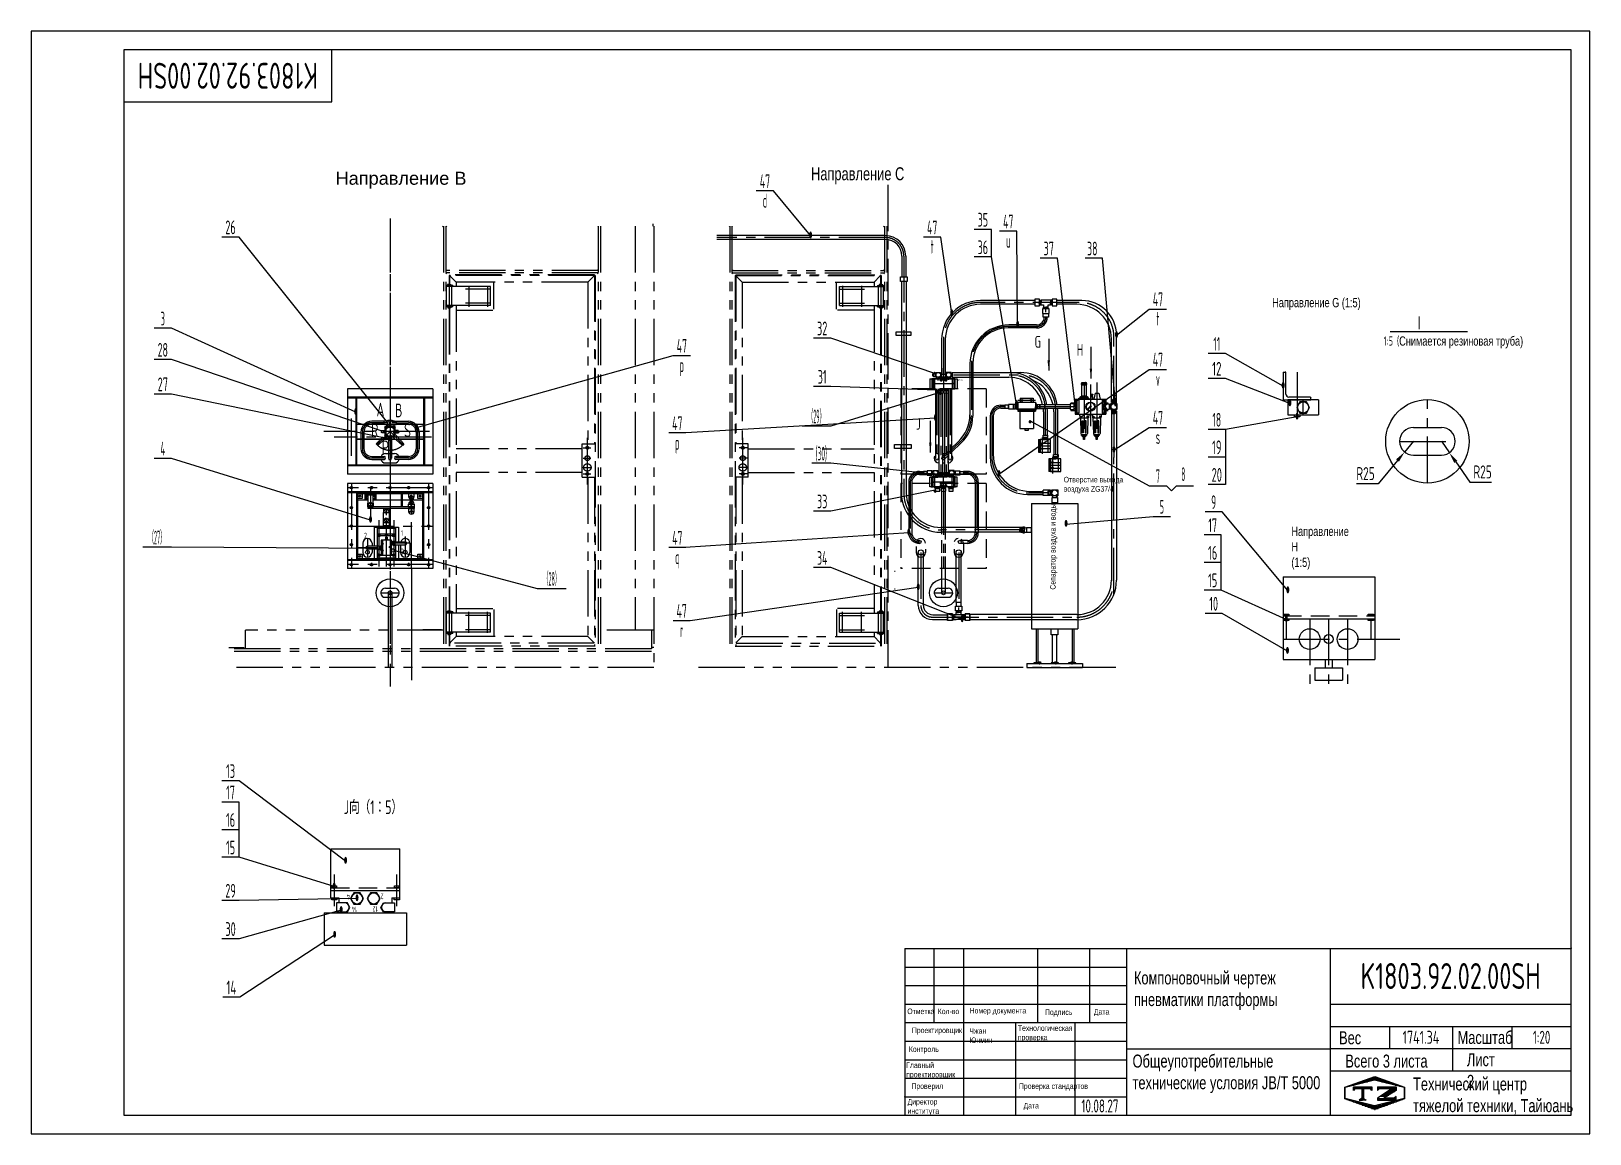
# Model space of a CAD drawing. Header units: millimetres. Extents: x 0 to 8400, y 0 to 5940.
import ezdxf
from ezdxf.enums import TextEntityAlignment as Align

# ---------------------------------------------------------------- set-up
doc = ezdxf.new("R2010")
doc.units = ezdxf.units.MM
doc.header["$LTSCALE"] = 200
for name, pattern in [('F', [0.75, 0.5, -0.25]), ('G', [2, 1.25, -0.25, 0.25, -0.25]), ('K', [2.5, 1.25, -0.25, 0.25, -0.25, 0.25, -0.25])]:
    doc.linetypes.add(name, pattern=pattern)
for name, color, linetype in [('01', 7, 'Continuous'), ('02', 1, 'Continuous'), ('04', 2, 'F'), ('05', 4, 'G'), ('07', 6, 'K'), ('08', 1, 'Continuous'), ('11', 3, 'Continuous'), ('THICK', 7, 'Continuous')]:
    doc.layers.add(name, color=color, linetype=linetype)
doc.styles.get("Standard").update_dxf_attribs({"font": 'isocp', "width": 0.707, "bigfont": 'intecad.shx'})
doc.dimstyles.new('副本 (2)INTE', dxfattribs={"dimscale": 20, "dimtxt": 3.5, "dimasz": 3, "dimexe": 3, "dimexo": 0, "dimgap": 1, "dimtad": 1, "dimtih": 1, "dimtoh": 1, "dimdec": 1, "dimdsep": 46, "dimtxsty": 'Standard', "dimcen": 0, "dimclrd": 1, "dimclre": 1, "dimclrt": 3, "dimaunit": 1, "dimadec": 0, "dimazin": 0, "dimtfac": 1, "dimtdec": 1, "dimtmove": 0, "dimatfit": 0, "dimfxl": 1, "dimarcsym": 0})

msp = doc.modelspace()

# ---------------------------------------------------------------- texts
at = {"layer": '01', "width": 0.707}
for s, p in [('4', (1717.87, 1290.61)), ('2', (1899.19, 1293.88)), ('14', (1756.74, 1224.42)), ('12', (1867.45, 1226.15))]:
    msp.add_text(s, height=30, rotation=180, dxfattribs=at).set_placement(p)
at = {"layer": '01', "attachment_point": 1}
for s, insert, char_height in [('{\\fArial|b0|i0|c204|p34;\\W1;\\C3;Направление В}', (1640.58, 5182.8), 70), ('{\\fArial|b0|i0|c204|p34;\\C3;Направление С}', (4202.97, 5206.91), 70), ('{\\fArial|b0|i0|c204|p34;\\C3;Направление \\fArial|b0|i0|c0|p34;G (1:5)}', (6688.09, 4502.93), 50), ('{\\Fisocp,intecad|c204;\\C3;1:5 (\\fArial|b0|i0|c204|p34;Снимается резиновая труба)}', (7288.61, 4295.88), 50), ('{\\fArial|b0|i0|c204|p34;\\C3;Отверстие выхода\\Pвоздуха \\fArial|b0|i0|c0|p34;ZG37\\fArial|b0|i0|c204|p34;/\\fArial|b0|i0|c0|p34;4}', (5564.58, 3539.22), 30), ('{\\fArial|b0|i0|c204|p34;\\C3;Компоновочный чертеж\\Pпневматики платформы}', (5943.15, 874.86), 70), ('{\\fArial|b0|i0|c204|p34;Отметка}', (4721.7, 674.85), 30), ('{\\fArial|b0|i0|c204|p34;Номер документа}', (5057.64, 678.36), 30), ('{\\fArial|b0|i0|c204|p34;Дата}', (5727.17, 672.51), 30), ('{\\fArial|b0|i0|c204|p34;Подпись}', (5463.81, 670.17), 30), ('{\\fArial|b0|i0|c204|p34;Проектировщик}', (4746.39, 572.63), 30), ('{\\fArial|b0|i0|c204|p34;Вес}', (7048.68, 552.24), 70), ('{\\fArial|b0|i0|c204|p34;Масштаб}', (7687.19, 554.11), 70), ('{\\fArial|b0|i0|c204|p34;Контроль}', (4730, 470.89), 30), ('{\\fArial|b0|i0|c204|p34;Общеупотребительные\\Pтехнические условия \\fArial|b0|i0|c0|p34;JB/T 5000}', (5935.66, 426.96), 70), ('{\\fArial|b0|i0|c204|p34;Всего 3 листа}', (7082.38, 426.9), 70), ('{\\fArial|b0|i0|c204|p34;Главный\\Pпроектировщик}', (4715.95, 384.34), 30), ('{\\fArial|b0|i0|c204|p34;Проверил}', (4744.05, 271.91), 30), ('{\\fArial|b0|i0|c204|p34;Проверка стандартов}', (5323.46, 271.91), 30), ('{\\fArial|b0|i0|c204|p34;Технический центр\\Pтяжелой техники, Тайюань}', (7447.51, 303.42), 70), ('{\\fArial|b0|i0|c204|p34;Директор\\Pинститута}', (4722.98, 187.71), 30), ('{\\fArial|b0|i0|c204|p34;Дата}', (5348.04, 166.66), 30)]:
    msp.add_mtext(s, dxfattribs=dict(at, insert=insert, char_height=char_height))
for s, insert, char_height, width in [('{\\fArial|b0|i0|c0|p34;\\C3;I}', (7470.46, 4403.63), 70, 2.1145), ('{\\fArial|b0|i0|c204|p34;\\C3;Направление Н (1:5)}', (6791.79, 3270.62), 50, 2.6713), ('{\\fArial|b0|i0|c204|p34;Кол-во}', (4885.57, 674.85), 30, 1.1705), ('{\\fArial|b0|i0|c204|p34;\\C3;Чжан Юнмин}', (5056.58, 569.13), 30, 1.1705), ('{\\fArial|b0|i0|c204|p34;Технологическая\\Pпроверка}', (5317.6, 584.33), 30, 1.1705), ('{\\fArial|b0|i0|c204|p34;Лист 2}', (7737.75, 434.38), 70, 5.6174)]:
    msp.add_mtext(s, dxfattribs=dict(at, insert=insert, char_height=char_height, width=width))
at = {"layer": '01', "insert": (5490.94, 2931.63), "char_height": 30, "attachment_point": 1, "rotation": 90}
msp.add_mtext('{\\fArial|b0|i0|c204|p34;\\C3;Сепаратор воздуха и воды}', dxfattribs=at)
at = {"layer": '02'}
for height, width, p, p2 in [(30, 0.605172, (4191.63, 4823.52), (4209.63, 4823.52)), (30, 0.605172, (4952.05, 4404.74), (4970.05, 4404.74)), (30, 0.605172, (5307.26, 4342.47), (5325.26, 4342.47)), (30, 0.605172, (5840.23, 4286.65), (5858.23, 4286.65)), (15, 0.605172, (4864.78, 4088.13), (4873.78, 4088.13)), (30, 0.605172, (6738.29, 4013.49), (6756.29, 4013.49)), (15, 1.210345, (4872.04, 3991.01), (4890.04, 3991.01)), (15, 1.210345, (4892.6, 3979.62), (4910.6, 3979.62)), (30, 0.605172, (5301.2, 3915.35), (5319.2, 3915.35)), (30, 0.605172, (5834.27, 3918.5), (5852.27, 3918.5)), (30, 0.605172, (6774.54, 3919.05), (6792.54, 3919.05)), (30, 0.605172, (1739.96, 3872.03), (1757.96, 3872.03)), (30, 0.605172, (4864.04, 3840.22), (4882.04, 3840.22)), (30, 0.605172, (5617.55, 3913.84), (5635.55, 3913.84)), (30, 0.605172, (6813.29, 3847.29), (6831.29, 3847.29)), (30, 0.605172, (2067.85, 3789.22), (2085.85, 3789.22)), (15, 1.210345, (5374.08, 3826.25), (5392.08, 3826.25)), (30, 0.605172, (5826.41, 3668.04), (5844.41, 3668.04)), (12, 0.605172, (4863.24, 3548.64), (4870.44, 3548.64)), (30, 0.605172, (5206.8, 3538.63), (5224.8, 3538.63)), (15, 1.210345, (4862.36, 3452.72), (4880.36, 3452.72)), (30, 0.605172, (1819.96, 3291.64), (1837.96, 3291.64)), (30, 0.605172, (5568.25, 3269.89), (5586.25, 3269.89)), (30, 0.605172, (4720.65, 3223.28), (4738.65, 3223.28)), (30, 0.605172, (4771.64, 2928.35), (4789.64, 2928.35)), (30, 0.605172, (6763.47, 2911.74), (6781.47, 2911.74)), (30, 0.605172, (5008.36, 2755.89), (5026.36, 2755.89)), (30, 0.605172, (6755.37, 2756.11), (6773.37, 2756.11)), (30, 0.605172, (6761.44, 2585.61), (6779.44, 2585.61)), (30, 0.605172, (1685.46, 1454.63), (1703.46, 1454.63)), (30, 0.605172, (1624.07, 1316.6), (1642.07, 1316.6)), (30, 0.605172, (1747.07, 1252.92), (1765.07, 1252.92)), (30, 0.605172, (1661.61, 1189.43), (1679.61, 1189.43)), (30, 0.605172, (1626.55, 1055.76), (1644.55, 1055.76))]:
    msp.add_text('●', height=height, dxfattribs=dict(at, width=width)).set_placement(p, p2, align=Align.FIT)
at = {"layer": '11', "width": 0.696351}
msp.add_text('K1803.92.02.00SH', height=140, rotation=180, dxfattribs=at).set_placement((1545.42, 5770), (574.58, 5770), align=Align.FIT)
at = {"layer": '11'}
for s, height, width, p, p2 in [('47', 74.246, 0.556706, (3926.64, 5094.15), (3982.44, 5094.15)), ('d', 74.25, 0.560771, (3943.09, 4989.9), (3965.99, 4989.9)), ('35', 74.246, 0.581958, (5100.86, 4887.06), (5156.66, 4887.06)), ('26', 74.246, 0.578293, (1046.61, 4846.25), (1102.41, 4846.25)), ('47', 74.246, 0.556706, (4827.94, 4845.7), (4883.74, 4845.7)), ('47', 74.246, 0.556706, (5237.98, 4877.68), (5293.78, 4877.68)), ('t', 74.25, 0.471333, (4847.97, 4741.46), (4863.71, 4741.46)), ('36', 74.246, 0.578293, (5100.86, 4738.57), (5156.66, 4738.57)), ('u', 74.25, 0.560771, (5254.43, 4773.43), (5277.33, 4773.43)), ('37', 74.246, 0.601243, (5456.08, 4732.43), (5511.88, 4732.43)), ('38', 74.246, 0.601243, (5690.71, 4731.73), (5746.51, 4731.73)), ('47', 74.246, 0.556706, (6044.43, 4458.36), (6100.23, 4458.36)), ('3', 74.25, 0.527686, (697.89, 4354.39), (721.06, 4354.39)), ('32', 74.246, 0.573679, (4235.13, 4301.37), (4290.93, 4301.37)), ('t', 74.25, 0.471333, (6064.46, 4354.12), (6080.2, 4354.12)), ('11', 74.246, 0.582235, (6371.21, 4217.78), (6407.96, 4217.78)), ('28', 74.246, 0.601243, (681.57, 4186.12), (737.37, 4186.12)), ('47', 74.246, 0.556706, (3478.65, 4208.27), (3534.45, 4208.27)), ('47', 74.246, 0.556706, (6044.43, 4133.18), (6100.23, 4133.18)), ('p', 74.25, 0.526103, (3495.1, 4104.03), (3518, 4104.03)), ('12', 74.246, 0.611465, (6364.39, 4084.16), (6414.78, 4084.16)), ('27', 74.246, 0.601243, (681.57, 4000.46), (737.37, 4000.46)), ('31', 74.246, 0.606, (4239.41, 4040.93), (4286.65, 4040.93)), ('v', 74.25, 0.514182, (6061.83, 4028.93), (6082.83, 4028.93)), ('47', 74.246, 0.556706, (3454.34, 3790.46), (3510.14, 3790.46)), ('（29）', 74.246, 0.40408, (4184.34, 3827.16), (4279.53, 3827.16)), ('47', 74.246, 0.556706, (6044.43, 3820.53), (6100.23, 3820.53)), ('18', 74.246, 0.606, (6365.96, 3809.55), (6413.21, 3809.55)), ('4', 74.25, 0.543846, (696.35, 3653.69), (722.6, 3653.69)), ('p', 74.25, 0.526103, (3470.79, 3686.21), (3493.69, 3686.21)), ('(30)', 74.246, 0.404902, (4227.37, 3627.27), (4288.99, 3627.27)), ('s', 74.25, 0.562246, (6060.31, 3716.28), (6084.35, 3716.28)), ('19', 74.246, 0.612447, (6364.08, 3661.06), (6415.09, 3661.06)), ('7', 74.25, 0.514182, (6061.83, 3505.93), (6082.83, 3505.93)), ('8', 74.25, 0.514182, (6198.4, 3516.36), (6219.4, 3516.36)), ('20', 74.246, 0.600864, (6361.69, 3512.57), (6417.49, 3512.57)), ('33', 74.246, 0.581958, (4235.13, 3369.49), (4290.93, 3369.49)), ('5', 74.25, 0.527686, (6082, 3340.73), (6105.18, 3340.73)), ('9', 74.25, 0.579528, (6359.35, 3365.33), (6386.1, 3365.33)), ('17', 74.246, 0.606, (6343.66, 3241.48), (6390.9, 3241.48)), ('（27）', 74.246, 0.403746, (630.97, 3174.8), (725.97, 3174.8)), ('47', 74.246, 0.556706, (3454.34, 3173.71), (3510.14, 3173.71)), ('q', 74.25, 0.560771, (3470.79, 3069.46), (3493.69, 3069.46)), ('34', 74.246, 0.556706, (4235.13, 3065.02), (4290.93, 3065.02)), ('16', 74.246, 0.610556, (6342.36, 3092.99), (6392.2, 3092.99)), ('（28）', 74.246, 0.403746, (2757.57, 2952.43), (2852.57, 2952.43)), ('15', 74.246, 0.609833, (6342.57, 2944.5), (6391.99, 2944.5)), ('10', 74.246, 0.606076, (6349.08, 2818.3), (6396.36, 2818.3)), ('47', 74.246, 0.556706, (3477.81, 2779.29), (3533.61, 2779.29)), ('r', 74.25, 0.471333, (3497.84, 2675.04), (3513.58, 2675.04)), ('13', 74.246, 0.609833, (1049.8, 1916.78), (1099.21, 1916.78)), ('17', 74.246, 0.606, (1050.88, 1801.97), (1098.13, 1801.97)), ('16', 74.246, 0.610556, (1049.58, 1653.48), (1099.43, 1653.48)), ('15', 74.246, 0.609833, (1049.8, 1504.99), (1099.21, 1504.99)), ('29', 74.246, 0.568672, (1046.61, 1272.34), (1102.41, 1272.34)), ('30', 74.246, 0.600864, (1046.61, 1065.8), (1102.41, 1065.8)), ('K1803.92.02.00SH', 140, 0.696351, (7164.58, 780), (8135.42, 780)), ('14', 74.246, 0.614783, (1052.36, 750.93), (1104.85, 750.93)), ('1741.34', 70, 0.681446, (7391.02, 485), (7588.98, 485)), ('1:20', 70, 0.655288, (8092.97, 485), (8187.03, 485)), ('10.08.27', 70, 0.642055, (5660, 115), (5860, 115))]:
    msp.add_text(s, height=height, dxfattribs=dict(at, width=width)).set_placement(p, p2, align=Align.FIT)
at = {"layer": '11', "width": 0.707}
for s, height, p in [('G', 63, (5407.86, 4216.11)), ('H', 63, (5635.37, 4172.73)), ('J', 63, (4769.65, 3773.8)), ('J向（1：5）', 73.5, (1684.71, 1700.68))]:
    msp.add_text(s, height=height, dxfattribs=at).set_placement(p, align=Align.BOTTOM_LEFT)
at = {"layer": '11', "color": 3, "linetype": 'Continuous', "width": 0.707}
for s, height, p in [('G3/8', 10, (4994.79, 4056.37)), ('2', 30, (1794.37, 3207.92)), ('1', 30, (1992.68, 3221.83)), ('3', 30, (1991.99, 3122.07))]:
    msp.add_text(s, height=height, dxfattribs=at).set_placement(p)
at = {"layer": '11', "width": 0.707}
for s, p in [('A', (1861.34, 3864.93)), ('B', (1961.1, 3860.42)), ('R', (1832.67, 3752.85)), ('S', (2009.73, 3752.85)), ('P', (1889.68, 3661.4))]:
    msp.add_text(s, height=73.5, dxfattribs=at).set_placement(p)

# ---------------------------------------------------------------- blocks, each defined once
blk = doc.blocks.new('*D928')
at = {"layer": '08', "color": 1, "lineweight": -2}
for p, q in [((7599.8, 3730.5), (7642.9, 3669.1)), ((7677.3, 3619.9), (7753.9, 3510.7)), ((7753.9, 3510.7), (7870, 3510.7))]:
    blk.add_line(p, q, dxfattribs=at)
at = {"layer": '08', "color": 1}
blk.add_solid([(7685.5, 3625.7), (7669.1, 3614.2), (7642.9, 3669.1)], dxfattribs=at)
at = {"layer": 'Defpoints', "color": 0}
for p in [(7599.8, 3730.5), (7642.9, 3669.1)]:
    blk.add_point(p, dxfattribs=at)
at = {"layer": '08', "color": 3, "insert": (7822, 3565.7), "char_height": 70, "attachment_point": 5}
blk.add_mtext('R25', dxfattribs=at)
blk = doc.blocks.new('*D929')
at = {"layer": '08', "color": 1, "lineweight": -2}
for p, q in [((7449.8, 3730.5), (7401.8, 3672.9)), ((7363.4, 3626.8), (7259.2, 3501.8)), ((7259.2, 3501.8), (7143.2, 3501.8))]:
    blk.add_line(p, q, dxfattribs=at)
at = {"layer": '08', "color": 1}
blk.add_solid([(7355.7, 3633.2), (7371.1, 3620.4), (7401.8, 3672.9)], dxfattribs=at)
at = {"layer": 'Defpoints', "color": 0}
for p in [(7449.8, 3730.5), (7401.8, 3672.9)]:
    blk.add_point(p, dxfattribs=at)
at = {"layer": '08', "color": 3, "insert": (7191.2, 3556.8), "char_height": 70, "attachment_point": 5}
blk.add_mtext('R25', dxfattribs=at)
blk = doc.blocks.new('*U931')
at = {"layer": '01'}
for p, q in [((0, 50), (0, 0)), ((0, 50), (3.4, 50)), ((5, 10.5), (5, 48.4)), ((0, 0), (50, 0)), ((48.5, 5), (10.5, 5)), ((50, 0), (50, 3.5))]:
    blk.add_line(p, q, dxfattribs=at)
for centre, radius, start, end in [((3.4, 48.4), 1.65, 0.2621, 90), ((10.5, 10.5), 5.5, 180, 269.8782), ((48.5, 3.5), 1.52, 0, 90)]:
    blk.add_arc(centre, radius, start, end, dxfattribs=at)
blk = doc.blocks.new('*U924', base_point=(470.2, 383))
at = {"layer": '01'}
for p, q in [((466.2, 427.3), (464.7, 426.8)), ((465.1, 425.4), (472.1, 426.2)), ((465.1, 423.1), (475.1, 424.3)), ((465.1, 423.8), (468.2, 423.5)), ((465.1, 420.8), (475.1, 422)), ((465.1, 421.5), (468.2, 421.2)), ((465.3, 423.8), (472.2, 424.6)), ((475.3, 422.7), (465.3, 421.5)), ((475.3, 420.4), (465.3, 419.2)), ((472.2, 424.6), (475.3, 424.3)), ((472.2, 422.3), (475.3, 422)), ((472.2, 420), (475.3, 419.7)), ((465.1, 418.5), (475.1, 419.7)), ((465.1, 419.2), (468.2, 418.9)), ((465.1, 416.2), (475.1, 417.4)), ((465.1, 416.9), (468.2, 416.6)), ((465.1, 413.9), (475.1, 415.1)), ((465.1, 414.6), (468.2, 414.3)), ((465.1, 411.6), (475.1, 412.8)), ((465.1, 412.3), (468.2, 412)), ((465.1, 409.3), (475.1, 410.5)), ((465.1, 410), (468.2, 409.7)), ((465.1, 407), (475.1, 408.2)), ((465.1, 407.7), (468.2, 407.4)), ((465.1, 404.7), (475.1, 405.9)), ((465.1, 405.4), (468.2, 405.1)), ((465.1, 402.4), (475.1, 403.6)), ((465.1, 403.1), (468.2, 402.8)), ((465.1, 400.1), (475.1, 401.3)), ((465.1, 400.8), (468.2, 400.5)), ((465.1, 397.8), (475.1, 399)), ((465.1, 398.5), (468.2, 398.2)), ((465.1, 395.5), (475.1, 396.7)), ((465.1, 396.2), (468.2, 395.9)), ((465.1, 393.2), (475.1, 394.4)), ((465.1, 393.2), (475.1, 394.4)), ((465.1, 393.9), (468.2, 393.6)), ((465.1, 391.6), (468.2, 391.3)), ((475.3, 418.1), (465.3, 416.9)), ((475.3, 415.8), (465.3, 414.6)), ((475.3, 413.5), (465.3, 412.3)), ((475.3, 411.2), (465.3, 410)), ((475.3, 408.9), (465.3, 407.7)), ((475.3, 406.6), (465.3, 405.4)), ((475.3, 404.3), (465.3, 403.1)), ((475.3, 402), (465.3, 400.8)), ((475.3, 399.7), (465.3, 398.5)), ((475.3, 397.4), (465.3, 396.2)), ((475.3, 395.1), (465.3, 393.9)), ((475.3, 392.8), (465.3, 391.6)), ((475.3, 392.8), (465.3, 391.6)), ((475.1, 392.1), (468.1, 391.3)), ((475.3, 390.5), (468.3, 389.7)), ((472.2, 417.7), (475.3, 417.4)), ((472.2, 415.4), (475.3, 415.1)), ((472.2, 413.1), (475.3, 412.8)), ((472.2, 410.8), (475.3, 410.5)), ((472.2, 408.5), (475.3, 408.2)), ((472.2, 406.2), (475.3, 405.9)), ((472.2, 403.9), (475.3, 403.6)), ((472.2, 401.6), (475.3, 401.3)), ((472.2, 399.3), (475.3, 399)), ((472.2, 397), (475.3, 396.7)), ((472.2, 394.7), (475.3, 394.4)), ((472.2, 392.4), (475.3, 392.1)), ((474.1, 388.6), (475.6, 389.1))]:
    blk.add_line(p, q, dxfattribs=at)
for centre, radius, start, end in [((470.2, 428.8), 5.8, 2.6737, 200), ((465.2, 424.6), 0.8, 96.55695, 276.55695), ((465.2, 422.3), 0.8, 96.55695, 276.55695), ((465.2, 420), 0.8, 96.55695, 276.55695), ((470.2, 428.8), 4.2, 2.53956, 200), ((471.8, 428.8), 2.63, 276.55695, 2.53956), ((471.8, 428.8), 4.23, 276.58701, 2.6737), ((475.2, 423.5), 0.8, 276.55695, 96.55695), ((475.2, 421.2), 0.8, 276.55695, 96.55695), ((465.2, 417.7), 0.8, 96.55695, 276.55695), ((465.2, 415.4), 0.8, 96.55695, 276.55695), ((465.2, 413.1), 0.8, 96.55695, 276.55695), ((465.2, 410.8), 0.8, 96.55695, 276.55695), ((465.2, 408.5), 0.8, 96.55695, 276.55695), ((465.2, 406.2), 0.8, 96.55695, 276.55695), ((465.2, 403.9), 0.8, 96.55695, 276.55695), ((465.2, 401.6), 0.8, 96.55695, 276.55695), ((465.2, 399.3), 0.8, 96.55695, 276.55695), ((465.2, 397), 0.8, 96.55695, 276.55695), ((465.2, 394.7), 0.8, 96.55695, 276.55695), ((465.2, 392.4), 0.8, 96.55695, 276.55695), ((465.2, 392.4), 0.8, 96.55695, 276.55695), ((468.6, 387.1), 4.22, 96.58701, 182.6737), ((470.2, 387.2), 5.8, 182.6737, 20), ((468.6, 387.1), 2.62, 96.55695, 182.53956), ((470.2, 387.2), 4.2, 182.53956, 20), ((475.2, 418.9), 0.8, 276.55695, 96.55695), ((475.2, 416.6), 0.8, 276.55695, 96.55695), ((475.2, 414.3), 0.8, 276.55695, 96.55695), ((475.2, 412), 0.8, 276.55695, 96.55695), ((475.2, 409.7), 0.8, 276.55695, 96.55695), ((475.2, 407.4), 0.8, 276.55695, 96.55695), ((475.2, 405.1), 0.8, 276.55695, 96.55695), ((475.2, 402.8), 0.8, 276.55695, 96.55695), ((475.2, 400.5), 0.8, 276.55695, 96.55695), ((475.2, 398.2), 0.8, 276.55695, 96.55695), ((475.2, 395.9), 0.8, 276.55695, 96.55695), ((475.2, 393.6), 0.8, 276.55695, 96.55695), ((475.2, 393.6), 0.8, 276.55695, 96.55695), ((475.2, 391.3), 0.8, 276.55695, 96.55695)]:
    blk.add_arc(centre, radius, start, end, dxfattribs=at)
at = {"layer": '05'}
for p, q in [((465.2, 390.1), (465.2, 425.5)), ((470.2, 380.1), (470.2, 435.8)), ((475.2, 389.7), (475.2, 425.1))]:
    blk.add_line(p, q, dxfattribs=at)
blk = doc.blocks.new('*U921')
at = {"layer": '01'}
for p, q in [((0, 7.1), (-6.5, 3.4)), ((-6.5, 3.4), (-6.5, 0)), ((-6.5, -3.4), (-6.5, 0)), ((6.5, 3.4), (0, 7.1)), ((6.5, 0), (6.5, 3.4)), ((6.5, 0), (6.5, -3.4)), ((0, -7.1), (-6.5, -3.4)), ((6.5, -3.4), (0, -7.1))]:
    blk.add_line(p, q, dxfattribs=at)
at = {"layer": '05'}
for p, q in [((-8.2, 0), (9, 0)), ((0, 8.7), (0, -8.3))]:
    blk.add_line(p, q, dxfattribs=at)
blk = doc.blocks.new('*U922')
blk.add_circle((0, 0), 2.29)
at = {"layer": '01'}
for p, q in [((0, 2.3), (-2, 1.1)), ((-2, 1.1), (-2, -1.1)), ((2, 1.1), (0, 2.3)), ((2, -1.1), (2, 1.1)), ((-2, -1.1), (0, -2.3)), ((0, -2.3), (2, -1.1))]:
    blk.add_line(p, q, dxfattribs=at)
blk.add_circle((0, 0), 4.25, dxfattribs=at)
at = {"layer": '05'}
for p, q in [((-6.7, 0), (5.9, 0)), ((0, 6.3), (0, -6.7))]:
    blk.add_line(p, q, dxfattribs=at)
blk = doc.blocks.new('*U920', base_point=(722.4, 1067.1))
at = {"layer": '01'}
for radius in [4.5, 2]:
    blk.add_circle((722.4, 1067.1), radius, dxfattribs=at)
at = {"layer": '02'}
blk.add_arc((722.4, 1067.1), 2.5, 260, 170, dxfattribs=at)
at = {"layer": '05'}
for p, q in [((727.9, 1067.1), (716.9, 1067.1)), ((722.4, 1072.6), (722.4, 1061.6))]:
    blk.add_line(p, q, dxfattribs=at)
blk = doc.blocks.new('*U923')
blk.add_circle((0, 0), 3.43)
at = {"layer": '01'}
for p, q in [((0, 3.4), (-3, 1.7)), ((-3, 1.7), (-3, -1.7)), ((3, 1.7), (0, 3.4)), ((3, -1.7), (3, 1.7)), ((-3, -1.7), (0, -3.4)), ((0, -3.4), (3, -1.7))]:
    blk.add_line(p, q, dxfattribs=at)
blk.add_circle((0, 0), 6.5, dxfattribs=at)
at = {"layer": '05'}
for p, q in [((-9, 0), (8.1, 0)), ((0, 8.5), (0, -8.9))]:
    blk.add_line(p, q, dxfattribs=at)
blk = doc.blocks.new('*U926')
blk.add_circle((0, 0), 2.86)
at = {"layer": '01'}
for p, q in [((0, 2.9), (-2.5, 1.4)), ((-2.5, 1.4), (-2.5, -1.4)), ((2.5, 1.4), (0, 2.9)), ((2.5, -1.4), (2.5, 1.4)), ((-2.5, -1.4), (0, -2.9)), ((0, -2.9), (2.5, -1.4))]:
    blk.add_line(p, q, dxfattribs=at)
blk.add_circle((0, 0), 5, dxfattribs=at)
at = {"layer": '05'}
for p, q in [((-7.5, 0), (6.6, 0)), ((0, 7), (0, -7.4))]:
    blk.add_line(p, q, dxfattribs=at)
blk = doc.blocks.new('*U925')
blk.add_circle((0, 0), 2.86)
at = {"layer": '01'}
for p, q in [((0, 2.9), (-2.5, 1.4)), ((-2.5, 1.4), (-2.5, -1.4)), ((2.5, 1.4), (0, 2.9)), ((2.5, -1.4), (2.5, 1.4)), ((-2.5, -1.4), (0, -2.9)), ((0, -2.9), (2.5, -1.4))]:
    blk.add_line(p, q, dxfattribs=at)
blk.add_circle((0, 0), 5, dxfattribs=at)
at = {"layer": '05'}
for p, q in [((-7.5, 0), (6.6, 0)), ((0, 7), (0, -7.4))]:
    blk.add_line(p, q, dxfattribs=at)
blk = doc.blocks.new('*U930')
blk.add_circle((0, 0), 2.29)
at = {"layer": '01'}
for p, q in [((0, 2.3), (-2, 1.1)), ((-2, 1.1), (-2, -1.1)), ((2, 1.1), (0, 2.3)), ((2, -1.1), (2, 1.1)), ((-2, -1.1), (0, -2.3)), ((0, -2.3), (2, -1.1))]:
    blk.add_line(p, q, dxfattribs=at)
blk.add_circle((0, 0), 4.25, dxfattribs=at)
at = {"layer": '05'}
for p, q in [((-6.7, 0), (5.9, 0)), ((0, 6.3), (0, -6.7))]:
    blk.add_line(p, q, dxfattribs=at)
blk = doc.blocks.new('*U919')
blk.add_circle((0, 0), 2.86)
at = {"layer": '01'}
for p, q in [((0, 2.9), (-2.5, 1.4)), ((-2.5, 1.4), (-2.5, -1.4)), ((2.5, 1.4), (0, 2.9)), ((2.5, -1.4), (2.5, 1.4)), ((-2.5, -1.4), (0, -2.9)), ((0, -2.9), (2.5, -1.4))]:
    blk.add_line(p, q, dxfattribs=at)
blk.add_circle((0, 0), 5, dxfattribs=at)
at = {"layer": '05'}
for p, q in [((-7.5, 0), (6.6, 0)), ((0, 7), (0, -7.4))]:
    blk.add_line(p, q, dxfattribs=at)
blk = doc.blocks.new('*U946', base_point=(251.96, 168.31))
at = {"layer": '01'}
for p, q in [((251.96, 168.31), (251.96, 182.31)), ((195.96, 168.31), (251.96, 168.31))]:
    blk.add_line(p, q, dxfattribs=at)
blk = doc.blocks.new('*U947')
at = {"layer": '04'}
blk.add_blockref('*U946', (0, 0), dxfattribs=at)
blk = doc.blocks.new('*U948')
at = {"layer": '01'}
for points in [[(415, 292), (25, 292)], [(25, 292), (25, 5)], [(415, 5), (415, 292)], [(25, 5), (415, 5)]]:
    blk.add_lwpolyline(points, dxfattribs=at)
at = {"layer": '02'}
for points in [[(420, 297), (0, 297)], [(0, 297), (0, 0)], [(420, 0), (420, 297)], [(0, 0), (420, 0)]]:
    blk.add_lwpolyline(points, dxfattribs=at)
blk = doc.blocks.new('*X952')
at = {"color": 0}
for p, q in [((127.06, 7.8), (132.06, 7.8)), ((127.06, 7.5), (132.06, 7.5)), ((127.06, 7.2), (127.32, 7.2)), ((127.84, 5.4), (129.64, 5.4)), ((128.3, 5.7), (130.1, 5.7)), ((128.77, 6), (130.57, 6)), ((129.23, 6.3), (131.04, 6.3)), ((129.7, 6.6), (131.51, 6.6)), ((130.16, 6.9), (131.98, 6.9)), ((130.62, 7.2), (132.06, 7.2))]:
    blk.add_line(p, q, dxfattribs=at)
blk = doc.blocks.new('*X953')
at = {"color": 0}
for p, q in [((127.06, 4.8), (132.06, 4.8)), ((127.06, 4.5), (132.06, 4.5)), ((131.84, 5.1), (132.06, 5.1))]:
    blk.add_line(p, q, dxfattribs=at)
blk = doc.blocks.new('*X951')
at = {"color": 0}
for p, q in [((122.34, 4.5), (123.72, 4.5)), ((122.82, 4.8), (123.24, 4.8))]:
    blk.add_line(p, q, dxfattribs=at)
blk = doc.blocks.new('*X950')
at = {"color": 0}
for p, q in [((120.53, 7.8), (125.53, 7.8)), ((120.53, 7.5), (125.53, 7.5)), ((120.53, 7.2), (120.79, 7.2)), ((125.27, 7.2), (125.53, 7.2))]:
    blk.add_line(p, q, dxfattribs=at)
blk = doc.blocks.new('*X949')
at = {"color": 0}
for p, q in [((120.66, 8.7), (121.92, 8.7)), ((121.52, 9), (123.12, 9)), ((122.38, 9.3), (124.32, 9.3)), ((123.24, 9.6), (125.52, 9.6)), ((124.1, 9.9), (128.52, 9.9)), ((124.97, 10.2), (127.67, 10.2)), ((125.83, 10.5), (126.82, 10.5)), ((127.02, 9.6), (129.37, 9.6)), ((128.22, 9.3), (130.22, 9.3)), ((129.42, 9), (131.07, 9)), ((130.62, 8.7), (131.92, 8.7)), ((118.22, 7.8), (118.32, 7.8)), ((118.22, 7.5), (118.27, 7.5)), ((118.22, 7.2), (118.27, 7.2)), ((118.22, 6.9), (118.27, 6.9)), ((118.22, 6.6), (118.27, 6.6)), ((118.22, 6.3), (118.27, 6.3)), ((118.22, 6), (118.27, 6)), ((118.22, 5.7), (118.27, 5.7)), ((118.22, 5.4), (118.27, 5.4)), ((118.22, 5.1), (118.27, 5.1)), ((118.22, 4.8), (118.27, 4.8)), ((118.79, 4.5), (119.42, 4.5)), ((118.94, 8.1), (119.52, 8.1)), ((119.8, 8.4), (120.72, 8.4)), ((131.82, 8.4), (132.77, 8.4)), ((133.02, 8.1), (133.62, 8.1)), ((133.12, 4.5), (133.76, 4.5)), ((134.22, 7.8), (134.32, 7.8)), ((134.27, 7.5), (134.32, 7.5)), ((134.27, 7.2), (134.32, 7.2)), ((134.27, 6.9), (134.32, 6.9)), ((134.27, 6.6), (134.32, 6.6)), ((134.27, 6.3), (134.32, 6.3)), ((134.27, 6), (134.32, 6)), ((134.27, 5.7), (134.32, 5.7)), ((134.27, 5.4), (134.32, 5.4)), ((134.27, 5.1), (134.32, 5.1)), ((134.27, 4.8), (134.32, 4.8)), ((119.61, 4.2), (120.62, 4.2)), ((120.43, 3.9), (121.82, 3.9)), ((121.26, 3.6), (123.02, 3.6)), ((122.08, 3.3), (124.22, 3.3)), ((122.91, 3), (125.42, 3)), ((123.73, 2.7), (128.89, 2.7)), ((124.55, 2.4), (128.07, 2.4)), ((125.38, 2.1), (127.26, 2.1)), ((126.2, 1.8), (126.45, 1.8)), ((127.12, 3), (129.7, 3)), ((128.32, 3.3), (130.51, 3.3)), ((129.52, 3.6), (131.32, 3.6)), ((130.72, 3.9), (132.14, 3.9)), ((131.92, 4.2), (132.95, 4.2))]:
    blk.add_line(p, q, dxfattribs=at)

# ---------------------------------------------------------------- dimensions: what is measured, and where the dimension line sits
at = {"layer": '08'}
for center, mpoint, picture, middle in [((7449.82, 3730.47), (7401.81, 3672.86), '*D929', (7191.19, 3501.77)), ((7599.82, 3730.47), (7642.87, 3669.06), '*D928', (7821.96, 3510.65))]:
    dim = msp.add_radius_dim(center=center, mpoint=mpoint, text='R25', dimstyle='副本 (2)INTE', dxfattribs=at)
    dim.commit()
    dim.dimension.update_dxf_attribs({"geometry": picture, "text_midpoint": middle, "dimtype": 164})

# ---------------------------------------------------------------- hatches: boundary and pattern name
at = {"layer": '07', "linetype": 'K'}
h = msp.add_hatch(color=6, dxfattribs=at)
h.paths.add_polyline_path([(2233.96, 4890.11), (2239.96, 4890.11), (2233.96, 4884.11)])
h.paths.add_polyline_path([(2215.96, 4890.11), (2221.96, 4890.11), (2221.96, 4884.11)])
h = msp.add_hatch(color=6, dxfattribs=at)
h.paths.add_polyline_path([(3067.96, 4890.11), (3073.96, 4890.11), (3067.96, 4884.11)])
h.paths.add_polyline_path([(3049.96, 4890.11), (3055.96, 4890.11), (3055.96, 4884.11)])
h = msp.add_hatch(color=6, dxfattribs=at)
h.paths.add_polyline_path([(3764.6, 4890.11), (3758.6, 4890.11), (3764.6, 4884.11)])
h.paths.add_polyline_path([(3782.6, 4890.11), (3776.6, 4890.11), (3776.6, 4884.11)])
h = msp.add_hatch(color=6, dxfattribs=at)
h.paths.add_polyline_path([(4598.6, 4890.11), (4592.6, 4890.11), (4598.6, 4884.11)])
h.paths.add_polyline_path([(4616.6, 4890.11), (4610.6, 4890.11), (4610.6, 4884.11)])
h = msp.add_hatch(color=6, dxfattribs=at)
h.paths.add_polyline_path([(2233.96, 4656.85), (2233.96, 4650.85), (2239.96, 4650.85)])
h.paths.add_polyline_path([(2233.96, 4638.85), (2233.96, 4632.85), (2239.96, 4638.85)])
h = msp.add_hatch(color=6, dxfattribs=at)
h.paths.add_polyline_path([(3055.96, 4656.85), (3055.96, 4650.85), (3049.96, 4650.85)])
h.paths.add_polyline_path([(3055.96, 4638.85), (3055.96, 4632.85), (3049.96, 4638.85)])
h = msp.add_hatch(color=6, dxfattribs=at)
h.paths.add_polyline_path([(3776.6, 4656.85), (3776.6, 4650.85), (3782.6, 4650.85)])
h.paths.add_polyline_path([(3776.6, 4638.85), (3776.6, 4632.85), (3782.6, 4638.85)])
h = msp.add_hatch(color=6, dxfattribs=at)
h.paths.add_polyline_path([(4598.6, 4656.85), (4598.6, 4650.85), (4592.6, 4650.85)])
h.paths.add_polyline_path([(4598.6, 4638.85), (4598.6, 4632.85), (4592.6, 4638.85)])

# ---------------------------------------------------------------- linework, layer by layer
for p, q in [((4863.01, 4096.67), (4875.54, 4096.67)), ((4863.01, 4079.81), (4875.54, 4079.81)), ((4907.28, 4078.53), (4907.3, 4074.78)), ((4963.47, 4096.67), (4957.66, 4096.67)), ((4963.47, 4079.81), (4957.66, 4079.81)), ((4892.28, 4001.92), (4892.3, 4005.66)), ((4922.28, 4001.92), (4922.3, 4005.66)), ((5824.72, 3949.15), (5824.72, 3933.5)), ((5845.79, 3949.15), (5845.79, 3933.5)), ((5620.59, 3928.8), (5626.55, 3928.84)), ((5620.59, 3905.52), (5626.69, 3905.55)), ((5796.74, 3905.52), (5790.65, 3905.55)), ((5796.74, 3928.8), (5790.79, 3928.84)), ((5824.72, 3885.46), (5824.72, 3901.12)), ((5845.79, 3885.46), (5845.79, 3901.12)), ((5475.14, 3752.01), (5475.12, 3748.26)), ((5530.95, 3647.1), (5530.93, 3643.36)), ((4854.2, 3568.71), (4860.01, 3568.71)), ((4854.2, 3551.85), (4860.01, 3551.85)), ((4911.1, 3550.57), (4911.08, 3546.83)), ((4941.1, 3550.57), (4941.08, 3546.83)), ((4979.37, 3568.71), (4973.56, 3568.71)), ((4979.37, 3551.85), (4973.56, 3551.85)), ((5484.75, 3463.39), (5500.41, 3463.39)), ((5484.75, 3442.31), (5500.41, 3442.31)), ((5330.25, 3244.15), (5330.15, 3261.58)), ((5332.94, 3265.09), (5343.97, 3265.16)), ((5333.08, 3241.81), (5332.94, 3265.09)), ((5333.08, 3241.81), (5344.11, 3241.87)), ((2210.97, 2715.85), (2110.97, 2715.85))]:
    msp.add_line(p, q)
for points in [[(4863.01, 4080.85), (4863.01, 4095.63), (4860.24, 4095.63), (4858.24, 4093.63), (4858.24, 4082.85), (4860.24, 4080.85)], [(4875.54, 4100.88), (4901.44, 4100.88), (4901.44, 4075.6), (4875.54, 4075.6)], [(4957.66, 4100.88), (4931.75, 4100.88), (4931.75, 4075.6), (4957.66, 4075.6)], [(5826.02, 3949.15), (5844.49, 3949.15), (5844.49, 3952.61), (5841.99, 3955.11), (5828.52, 3955.11), (5826.02, 3952.61)], [(5851.05, 3933.5), (5851.05, 3901.12), (5819.45, 3901.12), (5819.45, 3933.5)], [(5851.05, 3901.12), (5851.05, 3933.5), (5819.45, 3933.5), (5819.45, 3901.12)], [(5826.02, 3885.46), (5844.49, 3885.46), (5844.49, 3882), (5841.99, 3879.5), (5828.52, 3879.5), (5826.02, 3882)], [(4860.01, 3572.92), (4885.92, 3572.92), (4885.92, 3547.64), (4860.01, 3547.64)], [(4973.56, 3572.92), (4947.65, 3572.92), (4947.65, 3547.64), (4973.56, 3547.64)], [(5484.75, 3443.61), (5484.75, 3462.08), (5481.29, 3462.08), (5478.79, 3459.58), (5478.79, 3446.11), (5481.29, 3443.61)], [(5500.41, 3468.65), (5532.79, 3468.65), (5532.79, 3437.05), (5500.41, 3437.05)], [(5333.07, 3244.17), (5330.25, 3244.15), (5327.74, 3246.64), (5327.66, 3259.06), (5330.15, 3261.58), (5332.96, 3261.59)]]:
    msp.add_lwpolyline(points, close=True)
for centre, radius in [((4888.49, 4088.24), 12.95), ((4944.7, 4088.24), 12.95), ((5835.25, 3917.31), 16.19), ((5835.25, 3917.31), 16.19), ((4872.97, 3560.28), 12.95), ((4960.6, 3560.28), 12.95), ((5516.6, 3452.85), 16.19)]:
    msp.add_circle(centre, radius)
at = {"layer": '01', "color": 7, "linetype": 'Continuous'}
for p, q in [((4602.89, 4838.52), (3694.31, 4838.52)), ((4602.89, 4818.52), (3694.31, 4818.52)), ((4692.89, 4728.52), (4692.89, 4617.55)), ((4712.89, 4728.52), (4712.89, 4617.55)), ((4689.89, 4592.25), (4689.89, 3453.67)), ((4715.89, 4592.25), (4715.89, 3453.31)), ((5408.65, 4488.65), (5116.6, 4488.65)), ((5408.65, 4468.65), (5116.6, 4468.65)), ((5662.23, 4488.65), (5527.61, 4488.65)), ((5634.6, 4468.65), (5527.61, 4468.65)), ((5418.16, 4341.47), (5264.95, 4341.47)), ((5418.16, 4357.47), (5268.95, 4357.47)), ((4906.6, 4278.65), (4906.6, 4091.01)), ((4926.6, 4278.65), (4926.6, 4091.01)), ((5058.95, 4147.47), (5058.95, 3873.66)), ((5074.95, 4151.47), (5074.95, 3866.78)), ((5168.63, 3867.45), (5168.63, 3644.85)), ((5184.63, 3867.45), (5184.63, 3660.85)), ((5600.12, 3927.17), (5412.6, 3927.17)), ((5600.12, 3907.17), (5412.6, 3907.17)), ((5455.19, 3888.6), (5455.19, 3764.49)), ((5475.19, 3901.24), (5475.19, 3764.49)), ((5511, 3888.6), (5511, 3659.59)), ((5531, 3901.24), (5531, 3647.1)), ((4960.16, 3693.99), (4996.6, 3728.57)), ((4960.16, 3671.94), (5012.6, 3721.69)), ((5484.13, 3635.33), (5484.13, 3567.33)), ((1798.96, 3447.85), (1798.96, 3412.85)), ((1858.96, 3412.85), (1858.96, 3447.85)), ((2033.96, 3447.85), (2033.96, 3432.85)), ((2063.96, 3432.85), (2063.96, 3447.85)), ((4729.65, 3510.46), (4729.65, 3238.28)), ((4745.65, 3510.46), (4745.65, 3238.28)), ((5087.92, 3510.46), (5087.92, 3238.28)), ((5103.92, 3510.46), (5103.92, 3238.28)), ((1813.96, 3442.85), (1813.96, 3397.85)), ((1813.96, 3377.85), (1813.96, 3397.85)), ((1813.96, 3377.85), (1843.96, 3377.85)), ((1843.96, 3397.85), (1843.96, 3442.85)), ((1843.96, 3397.85), (1843.96, 3377.85)), ((1898.96, 3367.85), (1898.96, 3347.85)), ((1898.96, 3367.85), (1928.96, 3367.85)), ((1928.96, 3347.85), (1928.96, 3367.85)), ((2033.96, 3377.85), (2033.96, 3392.85)), ((2033.96, 3377.85), (2063.96, 3377.85)), ((2033.96, 3367.85), (2033.96, 3352.85)), ((2033.96, 3367.85), (2063.96, 3367.85)), ((2063.96, 3392.85), (2063.96, 3377.85)), ((2063.96, 3352.85), (2063.96, 3367.85)), ((1898.96, 3277.85), (1898.96, 3347.85)), ((1898.96, 3292.85), (1928.96, 3292.85)), ((1898.96, 3277.85), (1928.96, 3277.85)), ((1903.96, 3277.85), (1903.96, 3267.85)), ((1923.96, 3277.85), (1923.96, 3267.85)), ((1928.96, 3347.85), (1928.96, 3277.85)), ((1848.96, 3267.85), (1903.96, 3267.85)), ((1863.96, 3262.85), (1903.96, 3262.85)), ((1863.96, 3232.85), (1963.96, 3232.85)), ((1903.96, 3267.85), (1978.96, 3267.85)), ((1903.96, 3262.85), (1963.96, 3262.85)), ((1907.96, 3232.85), (1907.96, 3222.85)), ((1919.96, 3232.85), (1919.96, 3222.85)), ((5636.23, 2797.35), (5058.11, 2797.35)), ((5636.23, 2769.73), (5054.58, 2769.73)), ((5366.6, 2532.85), (5666.6, 2532.85)), ((5366.6, 2512.85), (5666.6, 2512.85))]:
    msp.add_line(p, q, dxfattribs=at)
at = {"layer": '01'}
for p, q in [((5433.94, 4491.01), (5442.56, 4491.01)), ((5433.94, 4486.04), (5442.56, 4486.04)), ((5433.94, 4470.68), (5442.56, 4470.68)), ((5433.94, 4465.71), (5442.56, 4465.71)), ((5442.56, 4491.01), (5442.56, 4478.36)), ((5502.31, 4491.01), (5442.56, 4491.01)), ((5442.56, 4465.71), (5442.56, 4478.36)), ((5442.56, 4465.71), (5455.23, 4465.71)), ((5455.23, 4465.71), (5455.23, 4453.04)), ((5455.23, 4453.04), (5467.88, 4453.04)), ((5455.23, 4444.2), (5455.23, 4453.04)), ((5460.2, 4444.2), (5460.2, 4453.04)), ((5480.53, 4453.04), (5467.88, 4453.04)), ((5475.56, 4444.2), (5475.56, 4453.04)), ((5493.2, 4491.01), (5480.53, 4491.01)), ((5480.53, 4465.71), (5493.2, 4465.71)), ((5480.53, 4453.04), (5480.53, 4465.71)), ((5480.53, 4444.2), (5480.53, 4453.04)), ((5502.31, 4491.01), (5493.2, 4491.01)), ((5493.2, 4491.01), (5493.2, 4478.36)), ((5502.31, 4486.04), (5493.2, 4486.04)), ((5493.2, 4465.71), (5493.2, 4478.36)), ((5502.31, 4470.68), (5493.2, 4470.68)), ((5502.31, 4465.71), (5493.2, 4465.71)), ((5849.23, 3940.86), (5849.23, 4301.65)), ((7741.02, 4321.06), (7323.48, 4321.06)), ((5821.6, 3940.86), (5821.6, 4281.65)), ((4916.6, 4084.97), (4916.6, 4124.11)), ((4842.6, 4067.6), (4990.6, 4067.6)), ((4842.6, 4067.6), (4842.6, 4015.1)), ((4854.6, 4069.85), (4903.42, 4069.85)), ((4854.6, 4069.85), (4854.6, 4012.85)), ((4863.01, 4096.67), (4863.01, 4079.81)), ((4869.1, 4069.85), (4869.1, 4012.85)), ((4875.54, 4101.24), (4875.54, 4088.06)), ((4878.09, 4075.6), (4879.07, 4067.6)), ((4888.6, 4058.68), (4888.6, 4080.59)), ((4888.6, 4062.51), (4888.6, 4076.75)), ((4898.89, 4075.6), (4897.9, 4067.6)), ((4903.42, 4074), (4903.42, 4067.6)), ((4916.6, 4074), (4903.42, 4074)), ((4903.42, 4067.6), (4916.6, 4067.6)), ((4908.6, 4074), (4908.6, 4067.6)), ((4916.6, 4060.35), (4916.6, 4084.97)), ((4916.6, 4074), (4929.78, 4074)), ((4929.78, 4067.6), (4916.6, 4067.6)), ((4924.6, 4074), (4924.6, 4067.6)), ((4925.88, 4078.53), (4925.88, 4074)), ((4929.78, 4074), (4929.78, 4067.6)), ((4929.78, 4069.85), (4978.6, 4069.85)), ((4931.75, 4101.24), (4931.75, 4088.06)), ((4934.3, 4075.6), (4935.29, 4067.6)), ((4944.6, 4062.51), (4944.6, 4076.75)), ((4955.1, 4075.6), (4954.12, 4067.6)), ((4957.66, 4101.24), (4957.66, 4088.06)), ((4963.47, 4101.24), (4963.47, 4075.6)), ((4963.47, 4101.24), (5331, 4101.24)), ((4963.47, 4075.6), (5268.19, 4075.6)), ((4964.1, 4069.85), (4964.1, 4012.85)), ((4978.6, 4069.85), (4978.6, 4012.85)), ((4990.6, 4067.6), (4990.6, 4015.1)), ((5660.34, 4038.09), (5661.61, 4047.17)), ((5660.34, 4038.09), (5688.99, 4038.09)), ((5660.34, 4036.68), (5660.34, 4038.09)), ((5660.34, 4036.68), (5688.99, 4036.68)), ((5661.61, 4047.17), (5687.72, 4047.17)), ((5688.99, 4038.09), (5687.72, 4047.17)), ((5688.99, 4036.68), (5688.99, 4038.09)), ((2163.96, 4012.85), (1703.96, 4012.85)), ((1703.96, 4012.85), (1703.96, 3552.85)), ((2163.96, 3967.85), (1703.96, 3967.85)), ((2163.96, 3962.85), (1703.96, 3962.85)), ((1748.96, 3962.85), (1748.96, 3602.85)), ((1753.96, 3962.85), (1753.96, 3602.85)), ((2113.96, 3962.85), (2113.96, 3602.85)), ((2118.96, 3962.85), (2118.96, 3602.85)), ((2163.96, 4012.85), (2163.96, 3552.85)), ((4842.6, 4015.1), (4874.33, 4015.1)), ((4854.6, 4012.85), (4872.28, 4012.85)), ((4873.04, 4012.85), (4873.04, 3639.16)), ((4889.04, 4012.85), (4889.04, 3639.16)), ((4901.6, 4006.45), (4889.18, 4006.45)), ((4891.6, 3989.43), (4891.6, 3614.16)), ((4893.6, 4006.45), (4893.6, 4010.86)), ((4895.59, 4012.85), (4937.6, 4012.85)), ((4895.59, 4012.85), (4901.6, 4012.85)), ((4914.78, 4012.85), (4901.6, 4012.85)), ((4901.6, 4006.45), (4914.78, 4006.45)), ((4909.6, 4006.45), (4909.6, 4012.85)), ((4910.88, 4001.92), (4910.88, 4006.45)), ((4911.6, 3989.43), (4911.6, 3614.16)), ((4914.78, 4006.45), (4914.78, 4012.85)), ((4918.42, 4006.45), (4918.42, 4012.85)), ((4918.42, 4012.85), (4931.6, 4012.85)), ((4931.6, 4006.45), (4918.42, 4006.45)), ((4921.6, 3989.43), (4921.6, 3614.16)), ((4923.6, 4006.45), (4923.6, 4012.85)), ((4937.6, 4012.85), (4931.6, 4012.85)), ((4931.6, 4006.45), (4944.01, 4006.45)), ((4939.6, 4006.45), (4939.6, 4010.86)), ((4940.88, 4001.92), (4940.88, 4006.45)), ((4941.6, 3614.16), (4941.6, 3989.43)), ((4944.16, 4012.85), (4944.16, 3639.16)), ((4958.87, 4015.1), (4990.6, 4015.1)), ((4960.16, 4012.85), (4960.16, 3639.16)), ((4960.91, 4012.85), (4978.6, 4012.85)), ((5330.59, 3962.19), (5399.8, 3962.19)), ((5330.59, 3962.19), (5330.59, 3941.19)), ((5399.8, 3962.19), (5399.8, 3941.19)), ((5626.17, 3957.17), (5626.17, 3940.37)), ((5626.17, 3957.17), (5791.17, 3957.17)), ((5635.67, 3952.98), (5635.67, 3881.36)), ((5635.67, 3952.98), (5640.67, 3952.98)), ((5640.67, 3957.17), (5640.67, 3952.98)), ((5645.67, 3952.98), (5640.67, 3952.98)), ((5645.67, 3952.98), (5645.67, 3881.36)), ((5712.34, 3983.9), (5720.92, 3983.9)), ((5713.05, 3979.36), (5712.34, 3983.9)), ((5712.59, 3972.84), (5720.55, 3972.84)), ((5712.59, 3957.17), (5712.59, 3972.84)), ((5719.18, 3979.35), (5713.53, 3979.35)), ((5714.66, 3972.84), (5714.66, 3979.36)), ((5714.66, 3979.36), (5717.62, 3979.36)), ((5717.62, 3979.36), (5717.62, 3972.84)), ((5720.92, 3983.9), (5719.18, 3979.35)), ((5720.55, 3972.84), (5720.55, 3957.17)), ((5734.88, 3989.17), (5726.7, 3957.17)), ((5734.88, 3989.17), (5753.83, 3989.17)), ((5753.83, 3989.17), (5761.16, 3957.17)), ((5771.67, 3952.98), (5771.67, 3881.36)), ((5771.67, 3952.98), (5776.67, 3952.98)), ((5776.67, 3957.17), (5776.67, 3952.98)), ((5781.67, 3952.98), (5776.67, 3952.98)), ((5781.67, 3952.98), (5781.67, 3881.36)), ((5791.17, 3957.17), (5791.17, 3940.37)), ((5821.6, 3979.38), (5849.23, 3979.38)), ((5845.79, 3949.15), (5824.72, 3949.15)), ((6937.79, 3953.49), (6772.79, 3953.49)), ((6772.79, 3953.49), (6772.79, 3872.49)), ((6937.79, 3953.49), (6937.79, 3872.49)), ((5226.63, 3925.45), (5247.5, 3925.45)), ((5226.63, 3909.45), (5247.5, 3909.45)), ((5293.18, 3924.09), (5293.18, 3904.63)), ((5305.67, 3926.45), (5310.2, 3926.45)), ((5305.67, 3908), (5310.2, 3908)), ((5310.2, 3917.17), (5310.2, 3930.35)), ((5310.2, 3930.35), (5316.6, 3930.35)), ((5310.2, 3925.17), (5316.6, 3925.17)), ((5310.2, 3917.17), (5310.2, 3903.99)), ((5310.2, 3909.17), (5316.6, 3909.17)), ((5310.2, 3903.99), (5316.6, 3903.99)), ((5316.6, 3941.19), (5412.6, 3941.19)), ((5316.6, 3941.19), (5316.6, 3893.16)), ((5316.6, 3930.35), (5316.6, 3917.17)), ((5316.6, 3903.99), (5316.6, 3917.17)), ((5316.6, 3906.06), (5412.6, 3906.06)), ((5316.6, 3899.61), (5412.6, 3899.61)), ((5316.6, 3893.16), (5412.6, 3893.16)), ((5327.31, 3893.16), (5327.31, 3799.4)), ((5401.88, 3893.16), (5401.88, 3799.4)), ((5412.6, 3941.19), (5412.6, 3893.16)), ((5419, 3930.35), (5412.6, 3930.35)), ((5412.6, 3930.35), (5412.6, 3917.17)), ((5419, 3925.17), (5412.6, 3925.17)), ((5412.6, 3903.99), (5412.6, 3917.17)), ((5419, 3909.17), (5412.6, 3909.17)), ((5419, 3903.99), (5412.6, 3903.99)), ((5419, 3917.17), (5419, 3930.35)), ((5423.53, 3926.45), (5419, 3926.45)), ((5419, 3917.17), (5419, 3903.99)), ((5423.53, 3908), (5419, 3908)), ((5436.01, 3924.09), (5436.01, 3904.63)), ((5632.67, 3940.37), (5626.17, 3940.37)), ((5632.67, 3933.97), (5626.17, 3933.97)), ((5626.17, 3933.97), (5626.17, 3928.83)), ((5626.17, 3905.55), (5626.17, 3900.37)), ((5632.67, 3900.37), (5626.17, 3900.37)), ((5632.67, 3893.97), (5626.17, 3893.97)), ((5626.17, 3893.97), (5626.17, 3877.17)), ((5626.17, 3877.17), (5791.17, 3877.17)), ((5627.67, 3917.17), (5627.67, 3933.65)), ((5627.67, 3933.65), (5635.67, 3933.65)), ((5627.67, 3927.17), (5635.67, 3927.17)), ((5627.67, 3917.17), (5627.67, 3900.7)), ((5627.67, 3907.17), (5635.67, 3907.17)), ((5627.67, 3900.7), (5635.67, 3900.7)), ((5635.67, 3933.65), (5635.67, 3917.17)), ((5635.67, 3900.7), (5635.67, 3917.17)), ((5635.67, 3881.36), (5640.67, 3881.36)), ((5640.67, 3881.36), (5640.67, 3877.17)), ((5645.67, 3881.36), (5640.67, 3881.36)), ((5649.88, 3877.17), (5651.9, 3856.7)), ((5656.7, 3856.7), (5655.5, 3865.19)), ((5655.5, 3865.19), (5659.56, 3865.19)), ((5659.56, 3865.19), (5660.92, 3856.7)), ((5689.77, 3865.19), (5688.42, 3856.7)), ((5693.84, 3865.19), (5689.77, 3865.19)), ((5692.63, 3856.7), (5693.84, 3865.19)), ((5694.31, 3901.64), (5710.03, 3921.83)), ((5694.31, 3901.64), (5713.21, 3918.89)), ((5708.67, 3917.17), (5694.31, 3901.64)), ((5699.45, 3877.17), (5697.43, 3856.7)), ((5710.03, 3921.83), (5712.94, 3918.65)), ((5717.88, 3877.17), (5719.9, 3856.7)), ((5723.5, 3865.19), (5727.56, 3865.19)), ((5724.7, 3856.7), (5723.5, 3865.19)), ((5727.56, 3865.19), (5728.92, 3856.7)), ((5757.77, 3865.19), (5756.42, 3856.7)), ((5761.84, 3865.19), (5757.77, 3865.19)), ((5760.63, 3856.7), (5761.84, 3865.19)), ((5767.45, 3877.17), (5765.43, 3856.7)), ((5771.67, 3881.36), (5776.67, 3881.36)), ((5776.67, 3881.36), (5776.67, 3877.17)), ((5781.67, 3881.36), (5776.67, 3881.36)), ((5789.67, 3933.65), (5781.67, 3933.65)), ((5781.67, 3933.65), (5781.67, 3917.17)), ((5789.67, 3927.17), (5781.67, 3927.17)), ((5781.67, 3900.7), (5781.67, 3917.17)), ((5789.67, 3907.17), (5781.67, 3907.17)), ((5789.67, 3900.7), (5781.67, 3900.7)), ((5784.67, 3940.37), (5791.17, 3940.37)), ((5784.67, 3933.97), (5791.17, 3933.97)), ((5784.67, 3933.97), (5791.17, 3933.97)), ((5784.67, 3900.37), (5791.17, 3900.37)), ((5784.67, 3900.37), (5791.17, 3900.37)), ((5784.67, 3893.97), (5791.17, 3893.97)), ((5789.67, 3917.17), (5789.67, 3933.65)), ((5789.67, 3917.17), (5789.67, 3900.7)), ((5791.17, 3933.97), (5791.17, 3928.83)), ((5791.17, 3933.97), (5791.17, 3928.83)), ((5791.17, 3905.55), (5791.17, 3900.37)), ((5791.17, 3905.55), (5791.17, 3900.37)), ((5791.17, 3893.97), (5791.17, 3877.17)), ((5819.45, 3930.31), (5809.45, 3929.07)), ((5819.45, 3904.31), (5809.45, 3905.54)), ((5849.23, 3940.86), (5821.6, 3940.86)), ((5849.23, 3893.75), (5821.6, 3893.75)), ((5821.6, 3893.75), (5821.6, 2979.22)), ((5845.79, 3885.46), (5824.72, 3885.46)), ((5851.51, 3933.5), (5835.03, 3933.5)), ((5851.51, 3933.5), (5835.03, 3933.5)), ((5851.51, 3901.12), (5835.03, 3901.12)), ((5851.51, 3901.12), (5835.03, 3901.12)), ((5849.23, 3893.75), (5849.23, 2982.73)), ((6772.79, 3872.49), (6937.79, 3872.49)), ((1753.96, 3822.85), (2113.96, 3822.85)), ((1777.23, 3780.75), (1777.23, 3690.97)), ((1793.23, 3780.75), (1793.23, 3690.97)), ((1901.36, 3838.75), (1835.23, 3838.75)), ((1901.36, 3822.75), (1835.23, 3822.75)), ((1890.46, 3787.35), (1885.96, 3787.35)), ((1885.96, 3787.35), (1885.96, 3778.35)), ((1890.46, 3787.35), (1885.96, 3778.35)), ((1885.96, 3787.35), (1890.46, 3778.35)), ((1890.46, 3788.6), (1905.96, 3789.85)), ((1890.46, 3788.6), (1890.46, 3777.1)), ((1901.36, 3839.55), (1901.36, 3821.95)), ((1922.96, 3839.55), (1901.36, 3839.55)), ((1914.16, 3821.95), (1901.36, 3821.95)), ((1905.96, 3789.85), (1905.96, 3775.85)), ((1912.96, 3810.85), (1912.96, 3812.35)), ((1954.97, 3812.35), (1912.96, 3812.35)), ((1914.16, 3822.2), (1914.16, 3812.35)), ((1914.16, 3812.35), (1931.76, 3812.35)), ((1931.76, 3830.75), (1931.76, 3812.35)), ((1936.16, 3830.75), (1936.16, 3812.35)), ((1944.96, 3839.55), (1966.56, 3839.55)), ((1953.76, 3822.2), (1953.76, 3812.35)), ((1953.76, 3821.95), (1966.56, 3821.95)), ((1954.97, 3810.85), (1954.97, 3812.35)), ((1977.46, 3788.6), (1961.96, 3789.85)), ((1961.96, 3789.85), (1961.96, 3775.85)), ((1966.56, 3839.55), (1966.56, 3821.95)), ((1966.56, 3838.75), (2032.7, 3838.75)), ((1966.56, 3822.75), (2032.7, 3822.75)), ((1977.46, 3788.6), (1977.46, 3777.1)), ((1981.96, 3787.35), (1977.46, 3778.35)), ((1977.46, 3787.35), (1981.96, 3778.35)), ((1977.46, 3787.35), (1981.96, 3787.35)), ((1981.96, 3787.35), (1981.96, 3778.35)), ((2074.7, 3780.75), (2074.7, 3690.97)), ((2090.7, 3780.75), (2090.7, 3690.97)), ((5327.31, 3799.4), (5401.88, 3799.4)), ((5651.9, 3856.7), (5697.43, 3856.7)), ((5654.36, 3856.7), (5656.42, 3771.87)), ((5694.98, 3856.7), (5692.92, 3771.87)), ((5719.9, 3856.7), (5765.43, 3856.7)), ((5722.36, 3856.7), (5724.42, 3771.87)), ((5762.98, 3856.7), (5760.92, 3771.87)), ((7449.82, 3805.47), (7599.82, 3805.47)), ((1962.29, 3742.85), (1753.96, 3742.85)), ((1753.96, 3742.85), (2113.96, 3742.85)), ((1890.46, 3778.35), (1885.96, 3778.35)), ((1905.96, 3775.85), (1890.46, 3777.1)), ((1923.42, 3754.85), (1933.96, 3754.85)), ((1923.42, 3749.73), (1923.42, 3754.85)), ((1933.96, 3749.73), (1923.42, 3749.73)), ((1925.96, 3736.12), (1925.96, 3639.16)), ((1926.54, 3746.11), (1926.54, 3749.73)), ((1927.56, 3749.73), (1927.56, 3754.85)), ((1944.51, 3754.85), (1933.96, 3754.85)), ((1933.96, 3749.73), (1944.51, 3749.73)), ((2000.35, 3707.82), (1936.99, 3766.13)), ((1940.36, 3749.73), (1940.36, 3754.85)), ((1941.3, 3746.11), (1941.3, 3749.73)), ((1941.96, 3736.12), (1941.96, 3639.16)), ((1944.51, 3749.73), (1944.51, 3754.85)), ((2009, 3716.46), (1950.72, 3779.86)), ((1961.96, 3775.85), (1977.46, 3777.1)), ((1977.46, 3778.35), (1981.96, 3778.35)), ((2113.96, 3742.85), (1984.74, 3742.85)), ((2009, 3716.46), (2000.35, 3707.82)), ((5428.32, 3740.24), (5428.32, 3672.24)), ((5428.32, 3740.24), (5438.32, 3740.24)), ((5493.32, 3740.24), (5438.32, 3740.24)), ((5438.32, 3740.24), (5438.32, 3672.24)), ((5452.64, 3747.48), (5452.64, 3741.08)), ((5465.82, 3747.48), (5452.64, 3747.48)), ((5452.64, 3741.08), (5465.82, 3741.08)), ((5456.54, 3752.01), (5456.54, 3747.48)), ((5457.82, 3747.48), (5457.82, 3741.08)), ((5465.82, 3747.48), (5479, 3747.48)), ((5479, 3741.08), (5465.82, 3741.08)), ((5473.82, 3747.48), (5473.82, 3741.08)), ((5479, 3747.48), (5479, 3741.08)), ((5493.32, 3672.24), (5493.32, 3740.24)), ((5661.42, 3766.99), (5687.92, 3766.99)), ((5729.42, 3766.99), (5755.92, 3766.99)), ((1835.23, 3648.97), (1902.44, 3648.97)), ((1835.23, 3632.97), (1902.44, 3632.97)), ((1908.96, 3664.16), (1958.96, 3664.16)), ((1908.96, 3614.16), (1958.96, 3614.16)), ((2032.7, 3648.97), (1965.49, 3648.97)), ((2032.7, 3632.97), (1965.49, 3632.97)), ((4891.6, 3639.98), (4891.6, 3563.05)), ((4911.6, 3664.16), (4921.6, 3664.16)), ((4911.6, 3630.65), (4911.6, 3563.05)), ((4911.6, 3614.16), (4921.6, 3614.16)), ((4921.6, 3627.85), (4921.6, 3563.05)), ((4941.6, 3625.42), (4941.6, 3563.05)), ((5428.32, 3672.24), (5438.32, 3672.24)), ((5438.32, 3672.24), (5493.32, 3672.24)), ((5533.6, 3635.33), (5484.13, 3635.33)), ((5521.63, 3642.57), (5508.45, 3642.57)), ((5508.45, 3642.57), (5508.45, 3636.17)), ((5508.45, 3636.17), (5521.63, 3636.17)), ((5512.35, 3647.1), (5512.35, 3642.57)), ((5513.63, 3642.57), (5513.63, 3636.17)), ((5521.63, 3642.57), (5534.81, 3642.57)), ((5534.81, 3636.17), (5521.63, 3636.17)), ((5529.63, 3642.57), (5529.63, 3636.17)), ((5534.81, 3642.57), (5534.81, 3636.17)), ((7449.82, 3655.47), (7599.82, 3655.47)), ((2163.96, 3602.85), (1703.96, 3602.85)), ((2163.96, 3597.85), (1703.96, 3597.85)), ((2163.96, 3552.85), (1703.96, 3552.85)), ((5146.6, 3552.85), (4686.6, 3552.85)), ((4787.65, 3568.46), (4808.52, 3568.46)), ((4787.65, 3552.46), (4808.52, 3552.46)), ((4886.58, 3537.39), (4842.78, 3537.39)), ((4842.78, 3484.89), (4842.78, 3537.39)), ((4842.78, 3537.39), (4886.58, 3537.39)), ((4854.2, 3567.1), (4854.2, 3547.64)), ((4978.78, 3539.64), (4854.78, 3539.64)), ((4854.78, 3482.64), (4854.78, 3539.64)), ((4860.01, 3573.28), (4860.01, 3560.1)), ((4862.57, 3547.64), (4863.55, 3539.64)), ((4869.28, 3482.64), (4869.28, 3539.64)), ((4883.37, 3547.64), (4882.38, 3539.64)), ((4901.78, 3546.04), (4888.6, 3546.04)), ((4888.6, 3546.04), (4888.6, 3539.64)), ((4888.6, 3539.64), (4901.78, 3539.64)), ((4892.5, 3550.57), (4892.5, 3546.04)), ((4893.78, 3546.04), (4893.78, 3539.64)), ((4934.58, 3537.39), (4898.99, 3537.39)), ((4901.78, 3546.04), (4914.96, 3546.04)), ((4914.96, 3539.64), (4901.78, 3539.64)), ((4909.78, 3546.04), (4909.78, 3539.64)), ((4914.96, 3546.04), (4914.96, 3539.64)), ((4918.6, 3546.04), (4918.6, 3539.64)), ((4931.78, 3546.04), (4918.6, 3546.04)), ((4918.6, 3539.64), (4931.78, 3539.64)), ((4922.5, 3550.57), (4922.5, 3546.04)), ((4923.78, 3546.04), (4923.78, 3539.64)), ((4931.78, 3546.04), (4944.96, 3546.04)), ((4944.96, 3539.64), (4931.78, 3539.64)), ((4939.78, 3546.04), (4939.78, 3539.64)), ((4944.96, 3546.04), (4944.96, 3539.64)), ((4990.78, 3537.39), (4946.99, 3537.39)), ((4950.2, 3547.64), (4951.19, 3539.64)), ((4964.28, 3482.64), (4964.28, 3539.64)), ((4971, 3547.64), (4970.02, 3539.64)), ((4973.56, 3573.28), (4973.56, 3560.1)), ((4978.78, 3482.64), (4978.78, 3539.64)), ((4979.37, 3573.28), (4979.37, 3553.26)), ((4990.78, 3484.89), (4990.78, 3537.39)), ((5045.92, 3568.46), (5025.05, 3568.46)), ((5045.92, 3552.46), (5025.05, 3552.46)), ((5533.6, 3567.33), (5484.13, 3567.33)), ((5494.13, 3601.33), (5549.13, 3601.33)), ((1703.96, 3502.85), (1703.96, 3044.67)), ((2163.96, 3502.85), (1703.96, 3502.85)), ((2163.96, 3457.85), (1703.96, 3457.85)), ((2163.96, 3452.85), (1703.96, 3452.85)), ((1753.96, 3452.85), (1753.96, 3092.85)), ((2113.96, 3447.85), (1753.96, 3447.85)), ((1758.96, 3447.85), (1758.96, 3097.85)), ((1993.82, 3447.85), (1993.82, 3377.85)), ((1998.82, 3447.85), (1998.82, 3377.85)), ((2108.96, 3447.85), (2108.96, 3097.85)), ((2113.96, 3452.85), (2113.96, 3092.85)), ((2163.96, 3502.85), (2163.96, 3044.67)), ((4990.78, 3484.89), (4842.78, 3484.89)), ((4899.96, 3484.89), (4867.96, 3484.89)), ((4870.78, 3484.89), (4883.96, 3484.89)), ((4870.78, 3478.49), (4870.78, 3484.89)), ((4883.96, 3478.49), (4870.78, 3478.49)), ((4874.68, 3473.96), (4874.68, 3478.49)), ((4875.96, 3478.49), (4875.96, 3484.89)), ((4897.14, 3484.89), (4883.96, 3484.89)), ((4883.96, 3478.49), (4897.14, 3478.49)), ((4891.96, 3478.49), (4891.96, 3484.89)), ((4893.13, 3473.96), (4893.13, 3478.49)), ((4897.14, 3478.49), (4897.14, 3484.89)), ((4932.78, 3484.89), (4900.78, 3484.89)), ((4903.6, 3484.89), (4916.78, 3484.89)), ((4903.6, 3478.49), (4903.6, 3484.89)), ((4916.78, 3478.49), (4903.6, 3478.49)), ((4906.6, 3461.47), (4906.6, 3230.3)), ((4907.5, 3473.96), (4907.5, 3478.49)), ((4908.78, 3478.49), (4908.78, 3484.89)), ((4916.78, 3492.14), (4916.78, 3467.52)), ((4929.96, 3484.89), (4916.78, 3484.89)), ((4916.78, 3478.49), (4929.96, 3478.49)), ((4924.78, 3478.49), (4924.78, 3484.89)), ((4925.96, 3473.96), (4925.96, 3478.49)), ((4926.6, 3461.47), (4926.6, 3201.38)), ((4929.96, 3478.49), (4929.96, 3484.89)), ((4944.3, 3478.49), (4944.3, 3484.89)), ((4944.3, 3484.89), (4957.48, 3484.89)), ((4957.48, 3478.49), (4944.3, 3478.49)), ((4948.2, 3473.96), (4948.2, 3478.49)), ((4949.48, 3478.49), (4949.48, 3484.89)), ((4970.66, 3484.89), (4957.48, 3484.89)), ((4957.48, 3478.49), (4970.66, 3478.49)), ((4965.48, 3478.49), (4965.48, 3484.89)), ((4966.65, 3473.96), (4966.65, 3478.49)), ((4970.66, 3478.49), (4970.66, 3484.89)), ((5368.63, 3444.85), (5454.52, 3444.85)), ((5384.63, 3460.85), (5454.52, 3460.85)), ((5493.04, 3466.82), (5454.52, 3466.82)), ((5454.52, 3439.19), (5454.52, 3466.82)), ((5484.75, 3463.39), (5484.75, 3442.31)), ((5493.04, 3466.82), (5493.04, 3439.19)), ((5500.41, 3469.1), (5500.41, 3452.63)), ((5532.79, 3469.1), (5532.79, 3452.63)), ((1813.96, 3412.85), (1758.96, 3412.85)), ((1798.96, 3442.85), (1858.96, 3442.85)), ((2063.96, 3377.85), (1813.96, 3377.85)), ((1813.96, 3377.85), (1813.96, 3367.85)), ((2063.96, 3367.85), (1813.96, 3367.85)), ((1993.82, 3412.85), (1843.96, 3412.85)), ((2108.96, 3412.85), (1998.82, 3412.85)), ((2063.96, 3377.85), (2063.96, 3367.85)), ((5391.6, 3395.05), (5391.6, 2720.37)), ((5391.6, 3395.05), (5641.6, 3394.83)), ((5493.04, 3439.19), (5454.52, 3439.19)), ((5503.6, 3437.05), (5504.83, 3427.05)), ((5529.6, 3437.05), (5528.37, 3427.05)), ((5641.6, 3395.05), (5641.6, 2720.37)), ((1848.96, 3267.85), (1848.96, 3164.86)), ((1863.96, 3267.85), (1863.96, 3164.86)), ((1886.42, 3197.35), (1886.42, 3117.35)), ((1941.51, 3197.35), (1886.42, 3197.35)), ((1906.96, 3203.35), (1920.96, 3203.35)), ((1906.96, 3203.35), (1906.96, 3197.35)), ((1919.96, 3222.85), (1907.96, 3222.85)), ((1909.96, 3213.92), (1909.96, 3203.35)), ((1909.96, 3213.92), (1917.96, 3213.92)), ((1917.96, 3213.92), (1917.96, 3203.35)), ((1920.96, 3203.35), (1920.96, 3197.35)), ((1941.51, 3117.35), (1941.51, 3197.35)), ((1963.96, 3267.85), (1963.96, 3189.04)), ((1978.96, 3267.85), (1978.96, 3189.04)), ((5340, 3266.31), (4902.89, 3266.31)), ((5340, 3240.67), (4902.89, 3240.67)), ((4906.6, 3197.89), (4906.6, 3130.24)), ((5045.92, 3196.28), (5004.25, 3196.28)), ((5340, 3266.31), (5340, 3240.67)), ((5345.09, 3269.97), (5353.09, 3269.97)), ((5345.09, 3253.49), (5345.09, 3269.97)), ((5345.09, 3263.49), (5353.09, 3263.49)), ((5345.09, 3253.49), (5345.09, 3237.02)), ((5345.09, 3243.49), (5353.09, 3243.49)), ((5345.09, 3237.02), (5353.09, 3237.02)), ((5353.09, 3269.97), (5353.09, 3253.49)), ((5353.09, 3266.27), (5363.5, 3264.99)), ((5353.09, 3237.02), (5353.09, 3253.49)), ((5353.09, 3240.27), (5363.5, 3241.55)), ((1786.9, 3181.86), (1786.9, 3131.86)), ((1867.01, 3164.86), (1811.9, 3164.86)), ((1867.01, 3148.86), (1811.9, 3148.86)), ((1836.9, 3181.86), (1836.9, 3164.86)), ((1836.9, 3148.86), (1836.9, 3131.86)), ((1848.96, 3148.86), (1848.96, 3097.85)), ((1863.96, 3148.86), (1863.96, 3097.85)), ((1877, 3164.2), (1880.63, 3164.2)), ((1877, 3149.43), (1880.63, 3149.43)), ((1880.63, 3156.86), (1880.63, 3167.4)), ((1880.63, 3167.4), (1885.75, 3167.4)), ((1880.63, 3163.26), (1885.75, 3163.26)), ((1880.63, 3156.86), (1880.63, 3146.31)), ((1880.63, 3150.46), (1885.75, 3150.46)), ((1880.63, 3146.31), (1885.75, 3146.31)), ((1885.75, 3167.4), (1885.75, 3156.86)), ((1885.75, 3146.31), (1885.75, 3156.86)), ((1886.42, 3117.35), (1941.51, 3117.35)), ((1941.51, 3150), (1941.51, 3136)), ((1957.01, 3148.75), (1941.51, 3150)), ((1941.51, 3136), (1957.01, 3137.25)), ((1947.3, 3191.58), (1942.18, 3191.58)), ((1942.18, 3191.58), (1942.18, 3181.04)), ((1947.3, 3187.44), (1942.18, 3187.44)), ((1942.18, 3170.49), (1942.18, 3181.04)), ((1947.3, 3174.64), (1942.18, 3174.64)), ((1947.3, 3170.49), (1942.18, 3170.49)), ((1947.3, 3181.04), (1947.3, 3191.58)), ((1950.93, 3188.38), (1947.3, 3188.38)), ((1947.3, 3181.04), (1947.3, 3170.49)), ((1950.93, 3173.61), (1947.3, 3173.61)), ((1957.01, 3148.75), (1957.01, 3137.25)), ((1957.01, 3147.5), (1961.51, 3147.5)), ((1957.01, 3147.5), (1961.51, 3138.5)), ((1961.51, 3147.5), (1957.01, 3138.5)), ((1957.01, 3138.5), (1961.51, 3138.5)), ((1960.92, 3189.04), (2016.03, 3189.04)), ((1960.92, 3173.04), (2016.03, 3173.04)), ((1961.51, 3147.5), (1961.51, 3138.5)), ((1963.96, 3173.04), (1963.96, 3097.85)), ((1978.96, 3173.04), (1978.96, 3097.85)), ((1991.03, 3173.04), (1991.03, 3131.86)), ((2041.03, 3181.86), (2041.03, 3131.86)), ((4769.54, 3164.08), (4769.54, 3131.86)), ((4780.64, 2846.54), (4780.64, 3134.13)), ((4808.43, 2846.54), (4808.43, 3133.48)), ((4819.54, 3181.86), (4819.54, 3181.61)), ((4819.54, 3148.86), (4819.54, 3131.86)), ((4906.6, 3110.24), (4906.6, 2914.35)), ((4926.6, 3178.91), (4926.6, 3130.24)), ((4926.6, 3110.24), (4926.6, 2914.35)), ((4973.66, 3173.04), (4973.66, 3172.2)), ((4973.66, 3149.6), (4973.66, 3131.86)), ((4984.76, 2862.42), (4984.76, 3134.13)), ((5045.92, 3180.28), (5004.25, 3180.28)), ((5012.56, 2862.42), (5012.56, 3133.48)), ((5023.66, 3181.86), (5023.66, 3131.86)), ((2163.96, 3092.85), (1703.96, 3092.85)), ((2163.96, 3087.85), (1703.96, 3087.85)), ((2163.96, 3044.67), (1703.96, 3044.67)), ((2113.96, 3097.85), (1753.96, 3097.85)), ((1863.96, 3102.85), (1963.96, 3102.85)), ((6746.87, 2999.63), (6746.87, 2555.63)), ((6746.87, 2999.63), (7241.87, 2999.63)), ((7241.87, 2999.63), (7241.87, 2555.63)), ((1898.96, 2891.44), (1968.96, 2891.44)), ((1908.96, 2939.35), (1958.96, 2939.35)), ((1923.96, 2914.35), (1923.96, 2512.85)), ((1943.96, 2914.35), (1943.96, 2512.85)), ((4881.6, 2891.44), (4951.6, 2891.44)), ((4891.6, 2939.35), (4941.6, 2939.35)), ((4858.43, 2796.54), (4939.15, 2796.54)), ((4964.44, 2796.19), (4973.06, 2796.19)), ((4964.44, 2796.19), (4973.06, 2796.19)), ((4964.44, 2791.22), (4973.06, 2791.22)), ((4964.44, 2791.22), (4973.06, 2791.22)), ((4964.44, 2775.86), (4973.06, 2775.86)), ((4964.44, 2775.86), (4973.06, 2775.86)), ((4973.06, 2796.19), (4973.06, 2783.54)), ((5032.81, 2796.19), (4973.06, 2796.19)), ((4973.06, 2796.19), (4985.72, 2796.19)), ((4973.06, 2796.19), (4973.06, 2783.54)), ((4973.06, 2770.89), (4973.06, 2783.54)), ((4973.06, 2770.89), (4973.06, 2783.54)), ((4985.72, 2817.7), (4985.72, 2808.86)), ((4985.72, 2796.19), (4985.72, 2808.86)), ((4985.72, 2808.86), (4998.38, 2808.86)), ((4990.7, 2817.7), (4990.7, 2808.86)), ((5011.03, 2808.86), (4998.38, 2808.86)), ((5006.06, 2817.7), (5006.06, 2808.86)), ((5011.03, 2817.7), (5011.03, 2808.86)), ((5011.03, 2808.86), (5011.03, 2796.19)), ((5023.7, 2796.19), (5011.03, 2796.19)), ((5011.03, 2796.19), (5023.7, 2796.19)), ((5032.81, 2796.19), (5023.7, 2796.19)), ((5023.7, 2796.19), (5023.7, 2783.54)), ((5032.81, 2796.19), (5023.7, 2796.19)), ((5023.7, 2796.19), (5023.7, 2783.54)), ((5032.81, 2791.22), (5023.7, 2791.22)), ((5032.81, 2791.22), (5023.7, 2791.22)), ((5023.7, 2770.89), (5023.7, 2783.54)), ((5023.7, 2770.89), (5023.7, 2783.54)), ((5032.81, 2775.86), (5023.7, 2775.86)), ((5032.81, 2775.86), (5023.7, 2775.86)), ((6746.87, 2774.63), (7241.87, 2774.63)), ((4856.64, 2770.54), (4939.15, 2770.54)), ((4964.44, 2770.89), (4973.06, 2770.89)), ((4964.44, 2770.89), (4973.06, 2770.89)), ((4973.06, 2770.89), (4985.72, 2770.89)), ((5032.81, 2770.89), (4973.06, 2770.89)), ((5011.03, 2770.89), (5023.7, 2770.89)), ((5023.7, 2770.89), (5011.03, 2770.89)), ((5032.81, 2770.89), (5023.7, 2770.89)), ((5032.81, 2770.89), (5023.7, 2770.89)), ((5391.6, 2720.37), (5641.6, 2720.37)), ((5415.31, 2720.37), (5415.31, 2532.85)), ((5424.67, 2720.37), (5424.67, 2532.85)), ((5503.04, 2688.88), (5503.04, 2532.85)), ((5525.75, 2688.88), (5525.75, 2532.85)), ((5610.05, 2720.37), (5610.05, 2532.85)), ((5619.41, 2720.37), (5619.41, 2532.85)), ((5366.6, 2532.85), (5366.6, 2512.85)), ((5666.6, 2532.85), (5666.6, 2512.85)), ((6746.87, 2555.63), (7241.87, 2555.63)), ((6973.1, 2555.63), (6973.1, 2509.48)), ((7011.63, 2555.63), (7011.63, 2509.48)), ((6917.37, 2509.48), (6917.37, 2444.63)), ((6917.37, 2509.48), (7067.37, 2509.48)), ((6917.37, 2444.63), (7067.37, 2444.63)), ((7067.37, 2509.48), (7067.37, 2444.63)), ((1615.07, 1270.92), (1615.07, 1534.92)), ((1615.07, 1534.92), (1987.07, 1534.92)), ((1987.07, 1270.92), (1987.07, 1534.92)), ((1615.07, 1309.92), (1987.07, 1309.92)), ((1615.07, 1270.92), (1658.57, 1270.92)), ((1658.57, 1270.92), (1658.57, 1243.92)), ((1943.57, 1270.92), (1943.57, 1243.92)), ((1943.57, 1270.92), (1987.07, 1270.92)), ((1579.07, 1189.92), (2023.07, 1189.92)), ((1579.07, 1189.92), (1579.07, 1015.92)), ((1690.07, 1243.92), (1644.66, 1243.92)), ((1644.66, 1243.92), (1644.66, 1195.92)), ((1644.66, 1195.92), (1690.07, 1195.92)), ((1658.57, 1195.92), (1658.57, 1189.92)), ((1658.57, 1189.92), (1943.57, 1189.92)), ((1912.07, 1243.92), (1957.47, 1243.92)), ((1957.47, 1195.92), (1912.07, 1195.92)), ((1943.57, 1195.92), (1943.57, 1189.92)), ((1957.47, 1243.92), (1957.47, 1195.92)), ((2023.07, 1189.92), (2023.07, 1015.92)), ((1579.07, 1015.92), (2023.07, 1015.92))]:
    msp.add_line(p, q, dxfattribs=at)
for points in [[(4720.68, 4592.25), (4685.69, 4592.25), (4685.69, 4617.55), (4720.68, 4617.55)], [(4720.68, 4592.25), (4685.69, 4592.25), (4685.69, 4617.55), (4720.68, 4617.55)], [(5408.65, 4496.15), (5408.65, 4461.16), (5433.94, 4461.16), (5433.94, 4496.15)], [(5502.31, 4496.15), (5502.31, 4461.16), (5527.61, 4461.16), (5527.61, 4496.15)], [(5502.31, 4496.15), (5502.31, 4461.16), (5527.61, 4461.16), (5527.61, 4496.15)], [(5450.38, 4418.9), (5485.37, 4418.9), (5485.37, 4444.2), (5450.38, 4444.2)], [(4662.53, 4320.76), (4741.53, 4320.76), (4741.53, 4299.9), (4662.53, 4299.9)], [(4904.37, 4078.53), (4929.2, 4078.53), (4929.2, 4091.01), (4904.37, 4091.01)], [(5662.91, 4035.1), (5686.46, 4035.1), (5686.46, 3972.97), (5662.91, 3972.97)], [(5663.06, 4047.17), (5663.43, 4047.17), (5663.43, 4038.09), (5663.06, 4038.09)], [(5664.66, 4036.68), (5685.13, 4036.68), (5685.13, 4035.1), (5664.66, 4035.1)], [(5667.52, 4047.17), (5668.58, 4047.17), (5668.58, 4038.09), (5667.52, 4038.09)], [(5672.41, 4047.17), (5676.55, 4047.17), (5676.55, 4038.09), (5672.41, 4038.09)], [(5681.44, 4047.17), (5680.38, 4047.17), (5680.38, 4038.09), (5681.44, 4038.09)], [(5685.91, 4047.17), (5685.54, 4047.17), (5685.54, 4038.09), (5685.91, 4038.09)], [(4889.37, 4001.92), (4914.2, 4001.92), (4914.2, 3989.43), (4889.37, 3989.43)], [(4919.37, 4001.92), (4944.2, 4001.92), (4944.2, 3989.43), (4919.37, 3989.43)], [(5646.8, 3963.86), (5700.19, 3963.86), (5700.19, 3957.17), (5646.8, 3957.17)], [(5653.31, 3969.35), (5695.43, 3969.35), (5695.43, 3963.86), (5653.31, 3963.86)], [(5658.85, 3972.97), (5689.89, 3972.97), (5689.89, 3969.35), (5658.85, 3969.35)], [(5267.88, 3925.45), (5247.5, 3925.45), (5247.5, 3909.45), (5267.88, 3909.45)], [(5293.18, 3905.58), (5293.18, 3928.77), (5267.88, 3928.77), (5267.88, 3905.58)], [(5305.67, 3904.95), (5305.67, 3929.77), (5293.18, 3929.77), (5293.18, 3904.95)], [(5423.53, 3904.95), (5423.53, 3929.77), (5436.01, 3929.77), (5436.01, 3904.95)], [(5436.01, 3905.58), (5436.01, 3928.77), (5461.31, 3928.77), (5461.31, 3905.58)], [(5620.59, 3932.4), (5600.12, 3932.4), (5600.12, 3902.02), (5620.59, 3902.02)], [(5809.45, 3931.96), (5809.45, 3902.39), (5781.67, 3902.39), (5781.67, 3931.96)], [(6809.21, 3872.49), (6837.37, 3872.49), (6837.37, 3862.29), (6809.21, 3862.29)], [(6837.97, 3942.99), (6820.65, 3912.99), (6837.97, 3882.99), (6872.61, 3882.99), (6889.94, 3912.99), (6872.61, 3942.99)], [(5356.98, 3799.4), (5372.22, 3799.4), (5372.22, 3789.62), (5356.98, 3789.62)], [(5663.24, 3841.02), (5668.79, 3841.02), (5668.79, 3776.36), (5663.24, 3776.36)], [(5686.09, 3841.02), (5680.55, 3841.02), (5680.55, 3776.36), (5686.09, 3776.36)], [(5731.24, 3841.02), (5736.79, 3841.02), (5736.79, 3776.36), (5731.24, 3776.36)], [(5754.09, 3841.02), (5748.55, 3841.02), (5748.55, 3776.36), (5754.09, 3776.36)], [(1943.74, 3746.11), (1923.89, 3746.11), (1923.89, 3736.12), (1943.74, 3736.12)], [(4652.45, 3714.19), (4742.39, 3714.19), (4742.39, 3692.62), (4652.45, 3692.62)], [(5478.04, 3752.01), (5453.22, 3752.01), (5453.22, 3764.49), (5478.04, 3764.49)], [(5660.89, 3767.02), (5687.92, 3767.02), (5687.92, 3762.34), (5660.89, 3762.34)], [(5666.24, 3762.34), (5682.36, 3762.34), (5682.36, 3755.06), (5666.24, 3755.06)], [(5671.82, 3755.06), (5677.25, 3755.06), (5677.25, 3741.17), (5671.82, 3741.17)], [(5728.89, 3767.02), (5755.92, 3767.02), (5755.92, 3762.34), (5728.89, 3762.34)], [(5734.24, 3762.34), (5750.36, 3762.34), (5750.36, 3755.06), (5734.24, 3755.06)], [(5739.82, 3755.06), (5745.25, 3755.06), (5745.25, 3741.17), (5739.82, 3741.17)], [(5549.13, 3567.33), (5549.13, 3635.33), (5494.13, 3635.33), (5494.13, 3567.33)], [(5533.86, 3647.1), (5509.04, 3647.1), (5509.04, 3659.59), (5533.86, 3659.59)], [(4828.9, 3568.46), (4808.52, 3568.46), (4808.52, 3552.46), (4828.9, 3552.46)], [(4854.2, 3548.59), (4854.2, 3571.78), (4828.9, 3571.78), (4828.9, 3548.59)], [(4914.01, 3550.57), (4889.19, 3550.57), (4889.19, 3563.05), (4914.01, 3563.05)], [(4944.01, 3550.57), (4919.19, 3550.57), (4919.19, 3563.05), (4944.01, 3563.05)], [(4979.37, 3548.59), (4979.37, 3571.78), (5004.66, 3571.78), (5004.66, 3548.59)], [(5004.66, 3568.46), (5025.05, 3568.46), (5025.05, 3552.46), (5004.66, 3552.46)], [(4896.18, 3473.96), (4871.36, 3473.96), (4871.36, 3461.47), (4896.18, 3461.47)], [(4929.01, 3473.96), (4904.19, 3473.96), (4904.19, 3461.47), (4929.01, 3461.47)], [(4969.7, 3473.96), (4944.88, 3473.96), (4944.88, 3461.47), (4969.7, 3461.47)], [(5501.95, 3427.05), (5531.52, 3427.05), (5531.52, 3399.26), (5501.95, 3399.26)], [(1890.89, 3197.35), (1895.04, 3197.35), (1895.04, 3198.8), (1890.89, 3198.8)], [(1932.89, 3197.35), (1937.04, 3197.35), (1937.04, 3198.8), (1932.89, 3198.8)], [(5391.87, 3264.99), (5363.5, 3264.99), (5363.5, 3241.42), (5391.87, 3241.42)], [(1877, 3166.64), (1877, 3146.78), (1867.01, 3146.78), (1867.01, 3166.64)], [(1950.93, 3190.82), (1950.93, 3170.96), (1960.92, 3170.96), (1960.92, 3190.82)], [(4939.15, 2801.33), (4939.15, 2766.34), (4964.44, 2766.34), (4964.44, 2801.33)], [(4939.15, 2765.75), (4939.15, 2800.74), (4964.44, 2800.74), (4964.44, 2765.75)], [(4980.88, 2843), (5015.87, 2843), (5015.87, 2817.7), (4980.88, 2817.7)], [(5032.81, 2801.33), (5032.81, 2766.34), (5058.11, 2766.34), (5058.11, 2801.33)], [(5032.81, 2801.33), (5032.81, 2766.34), (5058.11, 2766.34), (5058.11, 2801.33)], [(5032.81, 2765.75), (5032.81, 2800.74), (5058.11, 2800.74), (5058.11, 2765.75)], [(5032.81, 2765.75), (5032.81, 2800.74), (5058.11, 2800.74), (5058.11, 2765.75)], [(6750.29, 2799.83), (6778.44, 2799.83), (6778.44, 2789.63), (6750.29, 2789.63)], [(6750.29, 2774.63), (6778.44, 2774.63), (6778.44, 2764.43), (6750.29, 2764.43)], [(7206.29, 2799.83), (7234.44, 2799.83), (7234.44, 2789.63), (7206.29, 2789.63)], [(7206.29, 2774.63), (7234.44, 2774.63), (7234.44, 2764.43), (7206.29, 2764.43)], [(5496.2, 2720.37), (5533.57, 2720.37), (5533.57, 2688.88), (5496.2, 2688.88)], [(5403.72, 2532.85), (5442.7, 2532.85), (5442.7, 2538.07), (5403.72, 2538.07)], [(5429.91, 2541.76), (5439.37, 2541.76), (5439.37, 2538.07), (5429.91, 2538.07)], [(5497.11, 2532.85), (5536.09, 2532.85), (5536.09, 2538.07), (5497.11, 2538.07)], [(5517.59, 2541.76), (5527.05, 2541.76), (5527.05, 2538.07), (5517.59, 2538.07)], [(5590.56, 2532.85), (5629.54, 2532.85), (5629.54, 2538.07), (5590.56, 2538.07)], [(5604.93, 2541.76), (5614.39, 2541.76), (5614.39, 2538.07), (5604.93, 2538.07)], [(1619.98, 1270.92), (1648.14, 1270.92), (1648.14, 1260.72), (1619.98, 1260.72)], [(1622.24, 1336.73), (1644.76, 1336.73), (1644.76, 1324.92), (1622.24, 1324.92)], [(1738.75, 1297.92), (1721.43, 1267.92), (1738.75, 1237.92), (1773.39, 1237.92), (1790.71, 1267.92), (1773.39, 1297.92)], [(1828.75, 1297.92), (1811.43, 1267.92), (1828.75, 1237.92), (1863.39, 1237.92), (1880.71, 1267.92), (1863.39, 1297.92)], [(1955.98, 1270.92), (1984.14, 1270.92), (1984.14, 1260.72), (1955.98, 1260.72)], [(1958.24, 1336.73), (1980.76, 1336.73), (1980.76, 1324.92), (1958.24, 1324.92)]]:
    msp.add_lwpolyline(points, close=True, dxfattribs=at)
for points in [[(5482.06, 4418.9), (5482.06, 4399.47), (5454.26, 4399.47), (5454.26, 4418.9)], [(1961.96, 3767.63), (1961.96, 3810.85), (1905.96, 3810.85)], [(1905.96, 3810.85), (1905.96, 3754.85), (1949.25, 3754.85)], [(5012.56, 2843), (5012.56, 2862.42), (4984.76, 2862.42), (4984.76, 2843)], [(1676.21, 1195.92), (1703.92, 1195.92), (1717.78, 1219.92), (1703.92, 1243.92), (1676.21, 1243.92)], [(1925.92, 1195.92), (1898.21, 1195.92), (1884.35, 1219.92), (1898.21, 1243.92), (1925.92, 1243.92)]]:
    msp.add_lwpolyline(points, dxfattribs=at)
at = {"layer": '01', "color": 7, "linetype": 'Continuous'}
for points in [[(1758.96, 3447.85), (1783.96, 3447.85), (1783.96, 3422.85), (1758.96, 3422.85)], [(2083.96, 3447.85), (2108.96, 3447.85), (2108.96, 3422.85), (2083.96, 3422.85)], [(1758.96, 3122.85), (1783.96, 3122.85), (1783.96, 3097.85), (1758.96, 3097.85)], [(2083.96, 3122.85), (2108.96, 3122.85), (2108.96, 3097.85), (2083.96, 3097.85)]]:
    msp.add_lwpolyline(points, close=True, dxfattribs=at)
at = {"layer": '01'}
for centre, radius in [((4860.6, 4041.35), 3.3), ((4972.6, 4041.35), 3.3), ((5339.6, 3951.62), 4.75), ((5389.6, 3951.62), 4.75), ((5708.67, 3917.17), 25), ((5708.67, 3917.17), 22), ((5708.67, 3917.17), 1.33), ((6855.29, 3912.99), 30), ((5448.32, 3721.24), 2.75), ((5448.32, 3691.24), 2.75), ((5504.13, 3616.33), 2.75), ((5504.13, 3586.33), 2.75), ((4860.78, 3511.14), 3.3), ((4972.78, 3511.14), 3.3), ((1828.96, 3397.85), 5), ((1913.96, 3347.85), 5), ((1913.96, 3347.85), 5), ((1913.96, 3312.85), 5), ((2048.96, 3352.85), 5), ((1953.96, 3222.85), 6.15), ((4787.65, 3188.28), 8), ((5004.25, 3188.28), 8), ((1811.9, 3132.77), 9.98), ((1873.96, 3118.03), 6.15), ((1892.96, 3178.85), 2.75), ((1892.96, 3142.85), 2.75), ((1934.96, 3160.85), 2.75), ((1953.96, 3117.85), 6.15), ((2016.03, 3132.77), 9.98), ((4794.54, 3131.86), 13.9), ((4998.66, 3131.86), 13.9), ((1933.96, 2914.35), 10), ((4916.6, 2914.35), 10), ((6890.37, 2665.13), 55.92), ((6992.37, 2665.13), 23.93), ((7094.37, 2665.13), 55.92), ((1756.07, 1267.92), 30), ((1846.07, 1267.92), 30)]:
    msp.add_circle(centre, radius, dxfattribs=at)
at = {"layer": '01', "color": 7, "linetype": 'Continuous'}
msp.add_circle((1873.96, 3223.03), 6, dxfattribs=at)
for centre, radius, start, end in [((4602.89, 4728.52), 110, 0, 90), ((4602.89, 4728.52), 90, 0, 90), ((5116.6, 4278.65), 210, 90, 180), ((5116.6, 4278.65), 190, 90, 180), ((5268.95, 4147.47), 210, 90, 180), ((5264.95, 4151.47), 190, 90, 180), ((4858.95, 3873.66), 200, 313.493328, 0), ((4874.95, 3866.78), 200, 313.493328, 0), ((1933.96, 3752.85), 90, 74.436425, 105.563575), ((1828.96, 3397.85), 15, 180, 0), ((1913.96, 3347.85), 15, 0, 180), ((2048.96, 3432.85), 15, 180, 0), ((2048.96, 3392.85), 15, 0, 180), ((1913.96, 3312.85), 15, 180, 0), ((2048.96, 3352.85), 15, 180, 0)]:
    msp.add_arc(centre, radius, start, end, dxfattribs=at)
at = {"layer": '01'}
for centre, radius, start, end in [((5634.6, 4281.65), 187, 0, 90), ((5662.23, 4301.65), 187, 0, 90), ((5418.16, 4399.47), 42, 270, 0), ((5418.16, 4399.47), 58, 270, 0), ((5268.19, 3888.6), 187, 11.903908, 90), ((5275.19, 3901.24), 200, 7.44873, 90), ((5331, 3901.24), 200, 7.44873, 90), ((5324, 3888.6), 187, 11.903908, 67.893994), ((5226.63, 3867.45), 58, 90, 180), ((5226.63, 3867.45), 42, 90, 180), ((5268.19, 3888.6), 187, 0, 5.69996), ((5275.19, 3901.24), 200, 0, 1.698436), ((5324, 3888.6), 187, 0, 5.69996), ((5331, 3901.24), 200, 0, 1.698436), ((5632.67, 3937.17), 3.2, 270, 90), ((5632.67, 3897.17), 3.2, 270, 90), ((5784.67, 3937.17), 3.2, 90, 270), ((5784.67, 3897.17), 3.2, 90, 270), ((1835.23, 3780.75), 58, 90, 180), ((1835.23, 3780.75), 42, 90, 180), ((1933.96, 3782.85), 25, 336.959036, 293.170175), ((1922.96, 3830.75), 8.8, 0, 90), ((1944.96, 3830.75), 8.8, 90, 180), ((2032.7, 3780.75), 58, 0, 90), ((2032.7, 3780.75), 42, 0, 90), ((7449.82, 3730.47), 75, 90, 270), ((7599.82, 3730.47), 75, 270, 90), ((5661.42, 3771.99), 5, 181.39178, 270), ((5687.92, 3771.99), 5, 270, 358.60822), ((5729.42, 3771.99), 5, 181.39178, 270), ((5755.92, 3771.99), 5, 270, 358.60822), ((1835.23, 3690.97), 58, 180, 270), ((1835.23, 3690.97), 42, 180, 270), ((1908.96, 3639.16), 25, 194.323842, 270), ((1908.96, 3639.16), 25, 90, 156.883762), ((1902.44, 3640.97), 8, 270, 90), ((1933.96, 3639.16), 8, 180, 0), ((1965.49, 3640.97), 8, 90, 270), ((1958.96, 3639.16), 25, 23.116238, 90), ((1958.96, 3639.16), 25, 270, 345.676158), ((2032.7, 3690.97), 58, 270, 0), ((2032.7, 3690.97), 42, 270, 0), ((4891.6, 3639.16), 25, 152.556023, 180), ((4891.6, 3639.16), 25, 180, 270), ((4881.04, 3639.16), 8, 180, 0), ((4891.6, 3639.16), 25, 90, 110.937374), ((4941.6, 3639.16), 25, 84.124189, 90), ((4941.6, 3639.16), 25, 270, 10.126703), ((4952.16, 3639.16), 8, 180, 0), ((4941.6, 3639.16), 25, 0, 42.066083), ((5368.63, 3644.85), 200, 180, 270), ((5384.63, 3660.85), 200, 180, 270), ((4787.65, 3510.46), 58, 90, 180), ((4787.65, 3510.46), 42, 90, 180), ((5045.92, 3510.46), 58, 0, 90), ((5045.92, 3510.46), 42, 0, 90), ((4902.89, 3453.67), 213, 180, 270), ((4902.89, 3453.31), 187, 180, 270), ((1811.9, 3181.86), 25, 0, 180), ((1913.71, 3206.85), 8, 88.148118, 117.881826), ((1914.22, 3206.85), 8, 62.118174, 91.851882), ((2016.03, 3181.86), 25, 0, 163.309977), ((4787.65, 3238.28), 58, 180, 270), ((4787.65, 3238.28), 42, 180, 270), ((4794.54, 3181.86), 25, 0, 140.555919), ((4998.66, 3181.86), 25, 95.529549, 163.309977), ((4998.66, 3181.86), 25, 0, 57.068163), ((5045.92, 3238.28), 42, 270, 0), ((5045.92, 3238.28), 58, 270, 0), ((1811.9, 3131.86), 25, 180, 0), ((1811.9, 3156.86), 8, 90, 270), ((2016.03, 3131.86), 25, 180, 0), ((2016.03, 3181.04), 8, 270, 90), ((4794.54, 3131.86), 25, 180, 0), ((4998.66, 3131.86), 25, 180, 0), ((5636.23, 2982.73), 213, 270, 0), ((5636.23, 2982.73), 185.37, 270, 0), ((1908.96, 2914.35), 25, 90, 246.421822), ((1958.96, 2914.35), 25, 293.578178, 90), ((4891.6, 2914.35), 25, 90, 246.421822), ((4941.6, 2914.35), 25, 293.578178, 90), ((4856.64, 2846.54), 76, 180, 270), ((4858.43, 2846.54), 50, 180, 270), ((1690.07, 1219.92), 24, 270, 90), ((1912.07, 1219.92), 24, 90, 270)]:
    msp.add_arc(centre, radius, start, end, dxfattribs=at)
msp.add_point((8300, 1000), dxfattribs=at)
at = {"layer": '02'}
for p, q in [((4001.04, 5079.15), (3908.04, 5079.15)), ((4200.63, 4838.52), (4001.04, 5079.15)), ((5175.26, 4872.06), (5082.26, 4872.06)), ((5175.26, 4723.57), (5175.26, 4872.06)), ((1121.01, 4831.25), (1028.01, 4831.25)), ((1922.96, 3830.75), (1121.01, 4831.25)), ((4902.34, 4830.7), (4809.34, 4830.7)), ((4961.05, 4419.74), (4902.34, 4830.7)), ((5312.38, 4862.68), (5219.38, 4862.68)), ((5316.26, 4357.47), (5312.38, 4862.68)), ((5175.26, 4723.57), (5082.26, 4723.57)), ((5310.2, 3930.35), (5175.26, 4723.57)), ((5530.48, 4717.43), (5437.48, 4717.43)), ((5626.55, 3928.84), (5530.48, 4717.43)), ((5773.87, 4717.43), (5680.87, 4717.43)), ((5843.27, 3933.5), (5773.87, 4717.43)), ((5849.23, 4301.65), (6025.83, 4443.36)), ((6025.83, 4443.36), (6118.83, 4443.36)), ((755.97, 4339.39), (662.97, 4339.39)), ((1748.96, 3887.03), (755.97, 4339.39)), ((4309.53, 4286.37), (4216.53, 4286.37)), ((4869.28, 4095.63), (4309.53, 4286.37)), ((5483.91, 4283.08), (5483.91, 4112.08)), ((5711.42, 4239.7), (5711.42, 4068.7)), ((6436.09, 4202.78), (6343.09, 4202.78)), ((6747.29, 4028.49), (6436.09, 4202.78)), ((755.97, 4171.12), (662.97, 4171.12)), ((1885.96, 3787.35), (755.97, 4171.12)), ((2076.85, 3804.22), (3460.05, 4193.27)), ((3460.05, 4193.27), (3553.05, 4193.27)), ((5215.8, 3553.63), (6025.83, 4118.18)), ((6025.83, 4118.18), (6118.83, 4118.18)), ((4863.01, 4095.63), (4875.54, 4095.63)), ((4863.01, 4080.85), (4875.54, 4080.85)), ((4880.43, 4067.6), (4879.23, 4075.6)), ((4896.41, 4067.6), (4897.61, 4075.6)), ((4936.79, 4067.6), (4935.58, 4075.6)), ((4952.76, 4067.6), (4953.97, 4075.6)), ((4963.47, 4095.63), (4957.66, 4095.63)), ((4963.47, 4080.85), (4957.66, 4080.85)), ((6436.09, 4069.16), (6343.09, 4069.16)), ((6783.54, 3934.05), (6436.09, 4069.16)), ((755.97, 3985.46), (662.97, 3985.46)), ((1933.96, 3742.85), (755.97, 3985.46)), ((4309.53, 4025.93), (4216.53, 4025.93)), ((4881.04, 4006.01), (4309.53, 4025.93)), ((4901.6, 3994.62), (4309.53, 3812.16)), ((5826.02, 3949.15), (5826.02, 3933.5)), ((5844.49, 3949.15), (5844.49, 3933.5)), ((5809.45, 3927.38), (5819.45, 3928.88)), ((5809.45, 3907.41), (5819.45, 3905.91)), ((5826.02, 3885.46), (5826.02, 3901.12)), ((5844.49, 3885.46), (5844.49, 3901.12)), ((4873.04, 3855.22), (3528.74, 3775.46)), ((4309.53, 3812.16), (4154.34, 3812.16)), ((4845.7, 3840.76), (4845.7, 3669.76)), ((5383.08, 3841.25), (6025.83, 3490.93)), ((5835.41, 3683.04), (6025.83, 3805.53)), ((6025.83, 3805.53), (6118.83, 3805.53)), ((6436.09, 3794.55), (6343.09, 3794.55)), ((6822.29, 3862.29), (6436.09, 3794.55)), ((6436.09, 3794.55), (6436.09, 3646.06)), ((3528.74, 3775.46), (3435.74, 3775.46)), ((755.97, 3638.69), (662.97, 3638.69)), ((1828.96, 3306.64), (755.97, 3638.69)), ((4309.53, 3612.27), (4206.84, 3612.27)), ((4865.52, 3553.1), (4309.53, 3612.27)), ((6436.09, 3646.06), (6343.09, 3646.06)), ((6436.09, 3646.06), (6436.09, 3497.57)), ((4854.2, 3567.67), (4860.01, 3567.67)), ((4854.2, 3552.89), (4860.01, 3552.89)), ((4864.91, 3539.64), (4863.7, 3547.64)), ((4880.88, 3539.64), (4882.09, 3547.64)), ((4952.69, 3539.64), (4951.48, 3547.64)), ((4968.66, 3539.64), (4969.87, 3547.64)), ((4979.37, 3567.67), (4973.56, 3567.67)), ((4979.37, 3552.89), (4973.56, 3552.89)), ((4871.36, 3467.72), (4309.53, 3354.49)), ((5484.75, 3462.08), (5500.41, 3462.08)), ((6025.83, 3490.93), (6118.83, 3490.93)), ((6118.83, 3490.93), (6145.35, 3464.41)), ((6145.35, 3464.41), (6171.86, 3490.93)), ((6171.86, 3490.93), (6264.86, 3490.93)), ((6436.09, 3497.57), (6343.09, 3497.57)), ((5484.75, 3443.61), (5500.41, 3443.61)), ((5506.52, 3427.05), (5505.02, 3437.05)), ((5526.49, 3427.05), (5528, 3437.05)), ((4309.53, 3354.49), (4216.53, 3354.49)), ((5577.25, 3284.89), (6047.09, 3325.73)), ((6047.09, 3325.73), (6140.09, 3325.73)), ((6419.22, 3350.33), (6326.22, 3350.33)), ((6772.47, 2926.74), (6419.22, 3350.33)), ((4729.65, 3238.28), (3523.85, 3158.71)), ((6413.78, 3226.48), (6320.78, 3226.48)), ((6413.78, 3077.99), (6413.78, 3226.48)), ((755.97, 3159.8), (600.97, 3159.8)), ((1883.59, 3152.7), (755.97, 3159.8)), ((1959.26, 3143), (2727.57, 2937.43)), ((3528.74, 3158.71), (3435.74, 3158.71)), ((4309.53, 3050.02), (4216.53, 3050.02)), ((5017.36, 2770.89), (4309.53, 3050.02)), ((6413.78, 3077.99), (6320.78, 3077.99)), ((6413.78, 2929.5), (6413.78, 3077.99)), ((4780.64, 2943.35), (3552.21, 2764.29)), ((2727.57, 2937.43), (2882.57, 2937.43)), ((6413.78, 2929.5), (6320.78, 2929.5)), ((6764.37, 2771.11), (6413.78, 2929.5)), ((6419.22, 2803.3), (6326.22, 2803.3)), ((6770.44, 2600.61), (6419.22, 2803.3)), ((3552.21, 2764.29), (3459.21, 2764.29)), ((1121.01, 1901.78), (1028.01, 1901.78)), ((1694.46, 1469.63), (1121.01, 1901.78)), ((1121.01, 1786.97), (1028.01, 1786.97)), ((1121.01, 1638.48), (1121.01, 1786.97)), ((1121.01, 1638.48), (1028.01, 1638.48)), ((1121.01, 1489.99), (1121.01, 1638.48)), ((1121.01, 1489.99), (1028.01, 1489.99)), ((1633.07, 1331.6), (1121.01, 1489.99)), ((1756.07, 1267.92), (1121.01, 1257.34)), ((1121.01, 1257.34), (1028.01, 1257.34)), ((1670.61, 1204.43), (1121.01, 1050.8)), ((1121.01, 1050.8), (1028.01, 1050.8)), ((1635.55, 1070.76), (1125.1, 735.93)), ((1125.1, 735.93), (1032.1, 735.93))]:
    msp.add_line(p, q, dxfattribs=at)
at = {"layer": '02', "color": 1, "linetype": 'Continuous'}
for p, q in [((4908.41, 4078.53), (4908.43, 4074.79)), ((4924.86, 4078.53), (4924.88, 4074.89)), ((4893.41, 4001.92), (4893.43, 4005.66)), ((4909.86, 4001.92), (4909.88, 4005.56)), ((4923.41, 4001.92), (4923.43, 4005.66)), ((4939.86, 4001.92), (4939.88, 4005.56)), ((5305.67, 3925.44), (5309.31, 3925.46)), ((5305.67, 3908.98), (5309.4, 3909.01)), ((5423.53, 3908.98), (5419.79, 3909.01)), ((5423.53, 3925.44), (5419.89, 3925.46)), ((5620.59, 3927.49), (5626.56, 3927.53)), ((5620.59, 3906.93), (5626.68, 3906.97)), ((5796.74, 3906.93), (5790.66, 3906.97)), ((5796.74, 3927.49), (5790.78, 3927.53)), ((1927.35, 3746.11), (1927.34, 3749.02)), ((1940.51, 3746.11), (1940.5, 3749.09)), ((5457.56, 3752.01), (5457.54, 3748.37)), ((5474.01, 3752.01), (5473.99, 3748.27)), ((5513.37, 3647.1), (5513.35, 3643.46)), ((5529.82, 3647.1), (5529.8, 3643.36)), ((4893.52, 3550.57), (4893.5, 3546.93)), ((4909.97, 3550.57), (4909.95, 3546.83)), ((4923.52, 3550.57), (4923.5, 3546.93)), ((4939.97, 3550.57), (4939.95, 3546.83)), ((4875.69, 3473.96), (4875.67, 3477.6)), ((4892.15, 3473.96), (4892.12, 3477.7)), ((4908.52, 3473.96), (4908.5, 3477.6)), ((4924.97, 3473.96), (4924.95, 3477.7)), ((4949.22, 3473.96), (4949.19, 3477.6)), ((4965.67, 3473.96), (4965.64, 3477.7)), ((5332.95, 3263.78), (5343.98, 3263.85)), ((5333.07, 3243.22), (5344.1, 3243.29)), ((1877, 3163.41), (1879.99, 3163.39)), ((1877, 3150.25), (1879.91, 3150.23)), ((1950.93, 3187.59), (1947.94, 3187.57)), ((1950.93, 3174.43), (1948.02, 3174.41))]:
    msp.add_line(p, q, dxfattribs=at)
at = {"layer": '02'}
for points in [[(5483.91, 4166.08, 13.5, 0, 0), (5483.91, 4112.08, 0, 0, 0)], [(5711.42, 4122.7, 13.5, 0, 0), (5711.42, 4068.7, 0, 0, 0)], [(4845.7, 3723.76, 13.5, 0, 0), (4845.7, 3669.76, 0, 0, 0)]]:
    msp.add_lwpolyline(points, format="xyseb", dxfattribs=at)
for centre, radius in [((7524.82, 3730.47), 224.75), ((1933.96, 2914.35), 74.92), ((4916.6, 2914.35), 74.92)]:
    msp.add_circle(centre, radius, dxfattribs=at)
at = {"layer": '04', "color": 2, "linetype": 'F'}
for p, q in [((4686.6, 4012.85), (4686.6, 3552.85)), ((5146.6, 4012.85), (4686.6, 4012.85)), ((5146.6, 4012.85), (5146.6, 3552.85)), ((5433.32, 3740.24), (5433.32, 3672.24)), ((5478.32, 3740.24), (5478.32, 3672.24)), ((4908.48, 3644.96), (4944.16, 3678.81)), ((4919.49, 3633.35), (4944.16, 3656.76)), ((5489.13, 3635.33), (5489.13, 3567.33)), ((5534.13, 3635.33), (5534.13, 3567.33)), ((5146.6, 3502.85), (4686.6, 3502.85)), ((4686.6, 3502.85), (4686.6, 3044.67)), ((5146.6, 3502.85), (5146.6, 3044.67)), ((5146.6, 3044.67), (4686.6, 3044.67)), ((6746.87, 2789.63), (7241.87, 2789.63)), ((1615.07, 1324.92), (1987.07, 1324.92))]:
    msp.add_line(p, q, dxfattribs=at)
for points in [[(5432.37, 2538.07), (5436.51, 2538.07), (5436.51, 2530.69), (5432.37, 2530.69)], [(5520.05, 2538.07), (5524.2, 2538.07), (5524.2, 2530.69), (5520.05, 2530.69)], [(5607.39, 2538.07), (5611.54, 2538.07), (5611.54, 2530.69), (5607.39, 2530.69)]]:
    msp.add_lwpolyline(points, close=True, dxfattribs=at)
msp.add_circle((4916.19, 3639.16), 8, dxfattribs=at)
at = {"layer": '05', "color": 4, "linetype": 'G'}
for p, q in [((4616.6, 5113.05), (4616.6, 2512.85)), ((1933.96, 4931.33), (1933.96, 2410.21)), ((4602.89, 4828.52), (3694.31, 4828.52)), ((5648.41, 4478.65), (5116.6, 4478.65)), ((5648.41, 4478.65), (5186.87, 4478.65)), ((5418.16, 4349.47), (5266.95, 4349.47)), ((4916.6, 4279.24), (4916.6, 4124.11)), ((4916.6, 4278.65), (4916.6, 4078.53)), ((5066.95, 4149.47), (5066.95, 3870.22)), ((4854.6, 4041.35), (4978.6, 4041.35)), ((4860.6, 4069.85), (4860.6, 4012.85)), ((4916.6, 4069.85), (4916.6, 4012.85)), ((4916.6, 4067.6), (4916.6, 4015.1)), ((4970.18, 4088.24), (5334.45, 4088.24)), ((4972.6, 4069.85), (4972.6, 4012.85)), ((5674.67, 4047.17), (5674.67, 3741.17)), ((5708.67, 4036.76), (5708.67, 3811.46)), ((5742.67, 4047.17), (5742.67, 3741.17)), ((6822.29, 4103.49), (6822.29, 3851.93)), ((1933.96, 4012.85), (1933.96, 3552.85)), ((4881.04, 4012.85), (4881.04, 3639.16)), ((4901.6, 4005.54), (4901.6, 3539.64)), ((4931.6, 4004.99), (4931.6, 3539.64)), ((4952.16, 4012.85), (4952.16, 3639.16)), ((5316.6, 3951.62), (5412.6, 3951.62)), ((5339.6, 3962.19), (5339.6, 3941.19)), ((5389.6, 3962.19), (5389.6, 3941.19)), ((5632.67, 3957.17), (5632.67, 3924.35)), ((5784.67, 3957.17), (5784.67, 3924.35)), ((6855.29, 3872.49), (6855.29, 3953.49)), ((7524.82, 3505.72), (7524.82, 3955.23)), ((5176.63, 3867.45), (5176.63, 3652.85)), ((5226.63, 3917.45), (5247.5, 3917.45)), ((5579.86, 3917.17), (5412.6, 3917.17)), ((5602.37, 3937.17), (5639.32, 3937.17)), ((5602.37, 3897.17), (5639.32, 3897.17)), ((5632.67, 3909.8), (5632.67, 3877.17)), ((5781.67, 3937.17), (5804.27, 3937.17)), ((5781.67, 3897.17), (5804.27, 3897.17)), ((5784.67, 3909.8), (5784.67, 3877.17)), ((2147.04, 3782.85), (1577.97, 3782.85)), ((1723.96, 3852.85), (1723.96, 3652.85)), ((1785.23, 3780.75), (1785.23, 3690.97)), ((1901.36, 3830.75), (1835.23, 3830.75)), ((1933.96, 3782.85), (1863.25, 3712.14)), ((1965.96, 3782.85), (1899.36, 3782.85)), ((1922.96, 3830.75), (1901.36, 3830.75)), ((1922.96, 3822.2), (1922.96, 3830.75)), ((1922.96, 3822.2), (1922.96, 3812.35)), ((1933.96, 3815.57), (1933.96, 3750.37)), ((1933.96, 3782.85), (2004.68, 3712.14)), ((1966.56, 3830.75), (1944.96, 3830.75)), ((1953.11, 3782.85), (1981.96, 3782.85)), ((1966.56, 3830.75), (2032.7, 3830.75)), ((2082.7, 3780.75), (2082.7, 3690.97)), ((2157.97, 3752.85), (1632.97, 3752.85)), ((4913.98, 3639.16), (5004.6, 3725.13)), ((5431.89, 3721.24), (5493.32, 3721.24)), ((5431.89, 3706.24), (5493.32, 3706.24)), ((5448.32, 3752), (5448.32, 3662.44)), ((7374.82, 3730.47), (7674.82, 3730.47)), ((1835.23, 3640.97), (1902.44, 3640.97)), ((2032.7, 3640.97), (1965.49, 3640.97)), ((5431.89, 3691.24), (5493.32, 3691.24)), ((5487.7, 3616.33), (5549.13, 3616.33)), ((5504.13, 3647.1), (5504.13, 3557.54)), ((4787.65, 3560.46), (4808.52, 3560.46)), ((4860.78, 3482.64), (4860.78, 3539.64)), ((4916.78, 3482.64), (4916.78, 3539.64)), ((4916.78, 3484.89), (4916.78, 3537.39)), ((4972.78, 3482.64), (4972.78, 3539.64)), ((5045.92, 3560.46), (5025.05, 3560.46)), ((5487.7, 3586.33), (5549.13, 3586.33)), ((2163.96, 3480.85), (1703.96, 3480.85)), ((1725.96, 3502.85), (1725.96, 3044.67)), ((1828.96, 3473.02), (1828.96, 3306.64)), ((1933.96, 3502.85), (1933.96, 3044.67)), ((2141.96, 3502.85), (2141.96, 3044.67)), ((4737.65, 3510.46), (4737.65, 3238.28)), ((4978.78, 3511.14), (4854.78, 3511.14)), ((4916.6, 3477.58), (4916.6, 3130.24)), ((5095.92, 3510.46), (5095.92, 3238.28)), ((5484.75, 3452.85), (5376.63, 3452.85)), ((5376.63, 3452.85), (5454.52, 3452.85)), ((1813.96, 3397.85), (1843.96, 3397.85)), ((1913.96, 3367.85), (1913.96, 3332.85)), ((2033.96, 3432.85), (2063.96, 3432.85)), ((2033.96, 3392.85), (2063.96, 3392.85)), ((2048.96, 3377.85), (2048.96, 3407.85)), ((2048.96, 3044.67), (2048.96, 3406.64)), ((2048.96, 3367.85), (2048.96, 3337.85)), ((1873.96, 3306.13), (1873.96, 3044.67)), ((1898.96, 3347.85), (1928.96, 3347.85)), ((1898.96, 3347.85), (1928.96, 3347.85)), ((1898.96, 3312.85), (1928.96, 3312.85)), ((1913.96, 3306.13), (1913.96, 3044.67)), ((1953.96, 3306.13), (1953.96, 3044.67)), ((2033.96, 3352.85), (2063.96, 3352.85)), ((1811.9, 3206.86), (1811.9, 3106.86)), ((1863.96, 3222.85), (1963.96, 3222.85)), ((1892.96, 3197.35), (1892.96, 3117.35)), ((1934.96, 3197.35), (1934.96, 3117.35)), ((2016.03, 3218.11), (2016.03, 3106.86)), ((5333.29, 3253.31), (4902.89, 3253.31)), ((1867.01, 3156.86), (1756.79, 3156.86)), ((1863.96, 3117.85), (1963.96, 3117.85)), ((2041.03, 3181.04), (1960.92, 3181.04)), ((4916.6, 3110.24), (4916.6, 3050.4)), ((2163.96, 3066.67), (1703.96, 3066.67)), ((1883.96, 2914.35), (1983.96, 2914.35)), ((4866.6, 2914.35), (4966.6, 2914.35)), ((2252.96, 2818.83), (2252.96, 2687.52)), ((4579.6, 2818.83), (4579.6, 2687.52)), ((6764.37, 2774.63), (6764.37, 2665.13)), ((6764.37, 2774.63), (6764.37, 2665.13)), ((6890.37, 2774.63), (6890.37, 2380.56)), ((6992.37, 2774.63), (6992.37, 2380.56)), ((7094.37, 2774.63), (7094.37, 2380.56)), ((7220.37, 2774.63), (7220.37, 2665.13)), ((6746.87, 2665.13), (7376.66, 2665.13)), ((1633.07, 1396.78), (1633.07, 1225.78)), ((1969.07, 1396.78), (1969.07, 1225.78))]:
    msp.add_line(p, q, dxfattribs=at)
at = {"layer": '05'}
for p, q in [((4702.89, 4728.52), (4702.89, 3453.31)), ((5424.52, 4478.36), (5443.37, 4478.36)), ((5519.7, 4478.36), (5433.94, 4478.36)), ((5467.88, 4426.54), (5467.88, 4453.85)), ((5835.41, 3940.86), (5835.41, 4291.65)), ((4888.6, 4074.84), (4888.6, 4066.76)), ((4888.6, 4074.84), (4888.6, 4066.76)), ((4916.6, 4074.84), (4916.6, 4066.76)), ((4944.6, 4074.84), (4944.6, 4066.76)), ((4901.6, 4005.61), (4901.6, 4013.69)), ((4931.6, 4005.61), (4931.6, 4013.69)), ((5309.36, 3917.17), (5317.44, 3917.17)), ((5419.84, 3917.17), (5411.76, 3917.17)), ((5465.63, 3764.49), (5465.63, 3901.24)), ((5521.45, 3659.59), (5521.45, 3901.24)), ((5626.62, 3917.17), (5636.72, 3917.17)), ((5790.72, 3917.17), (5780.62, 3917.17)), ((5835.41, 3893.75), (5835.41, 3643.29)), ((1933.96, 3749.06), (1933.96, 3755.52)), ((1956.46, 3767.8), (1956.46, 3753.74)), ((5465.82, 3748.32), (5465.82, 3740.24)), ((5521.63, 3643.41), (5521.63, 3635.33)), ((5835.41, 2907.27), (5835.41, 3643.29)), ((4873.07, 3546.88), (4873.07, 3538.8)), ((4901.78, 3546.88), (4901.78, 3538.8)), ((4931.78, 3546.88), (4931.78, 3538.8)), ((4960.5, 3546.88), (4960.5, 3538.8)), ((4883.96, 3477.65), (4883.96, 3485.73)), ((4916.78, 3477.65), (4916.78, 3485.73)), ((4957.48, 3477.65), (4957.48, 3485.73)), ((1703.96, 3273.76), (2163.96, 3273.76)), ((5344.04, 3253.49), (5354.14, 3253.49)), ((1879.95, 3156.86), (1886.42, 3156.86)), ((1947.98, 3181.04), (1941.51, 3181.04)), ((4794.54, 3131.86), (4794.54, 2846.54)), ((4998.66, 3131.86), (4998.66, 2862.42)), ((4857.54, 2783.54), (5636.23, 2783.54)), ((4955.02, 2783.54), (4973.87, 2783.54)), ((4955.02, 2783.54), (4973.87, 2783.54)), ((5050.2, 2783.54), (4964.44, 2783.54)), ((5050.2, 2783.54), (4964.44, 2783.54)), ((4998.38, 2835.36), (4998.38, 2808.05))]:
    msp.add_line(p, q, dxfattribs=at)
at = {"layer": '05', "color": 4, "linetype": 'G'}
msp.add_lwpolyline([(1911.46, 3805.35), (1911.46, 3760.35), (1956.46, 3760.35), (1956.46, 3805.35)], close=True, dxfattribs=at)
for centre, radius, start, end in [((4602.89, 4728.52), 100, 0, 90), ((5116.6, 4278.65), 200, 90, 180), ((5418.16, 4399.47), 50, 270, 0), ((5266.95, 4149.47), 200, 90, 180), ((4866.95, 3870.22), 200, 313.493328, 0), ((5226.63, 3867.45), 50, 90, 180), ((1835.23, 3780.75), 50, 90, 180), ((2032.7, 3780.75), 50, 0, 90), ((1835.23, 3690.97), 50, 180, 270), ((2032.7, 3690.97), 50, 270, 0), ((5376.63, 3652.85), 200, 180, 270), ((4787.65, 3510.46), 50, 90, 180), ((5045.92, 3510.46), 50, 0, 90), ((4787.65, 3238.28), 50, 180, 270), ((5045.92, 3238.28), 50, 270, 0), ((5636.23, 2982.73), 199.19, 270, 0)]:
    msp.add_arc(centre, radius, start, end, dxfattribs=at)
at = {"layer": '05'}
for centre, radius, start, end in [((5648.41, 4291.65), 187, 0, 90), ((5278.63, 3901.24), 187, 0, 90), ((5334.45, 3901.24), 187, 0, 90), ((4902.89, 3453.31), 200, 180, 270), ((4857.54, 2846.54), 63, 180, 270)]:
    msp.add_arc(centre, radius, start, end, dxfattribs=at)
at = {"layer": '07', "color": 6, "linetype": 'K'}
for p, q in [((1933.96, 4890.11), (1933.96, 2612.85)), ((2215.96, 4890.11), (2221.96, 4884.11)), ((2221.96, 4890.11), (2221.96, 2612.85)), ((2233.96, 4890.11), (2233.96, 2612.85)), ((2233.96, 4884.11), (2239.96, 4890.11)), ((3055.96, 4890.11), (3055.96, 2612.85)), ((3067.96, 4890.11), (3067.96, 2612.85)), ((3255.96, 4890.11), (3255.96, 2712.85)), ((3349.96, 4902.11), (3349.96, 4890.11)), ((3355.96, 4890.11), (3355.96, 2512.85)), ((3764.6, 4890.11), (3764.6, 2612.85)), ((3776.6, 4890.11), (3776.6, 2612.85)), ((4598.6, 4884.11), (4592.6, 4890.11)), ((4598.6, 4890.11), (4598.6, 2612.85)), ((4610.6, 4890.11), (4610.6, 2612.85)), ((4616.6, 4890.11), (4610.6, 4884.11)), ((2233.96, 4656.85), (2239.96, 4650.85)), ((3055.96, 4650.85), (2233.96, 4650.85)), ((3055.96, 4638.85), (2233.96, 4638.85)), ((2239.96, 4638.85), (2233.96, 4632.85)), ((3038.81, 4623.35), (2251.81, 4623.35)), ((2251.81, 4623.35), (2251.81, 4574.84)), ((3035.31, 4626.85), (2255.31, 4626.85)), ((2255.31, 4626.85), (2255.31, 4574.84)), ((2255.31, 4620.35), (2258.31, 4620.35)), ((2258.31, 4623.35), (2258.31, 4620.35)), ((2290.31, 4588.35), (2258.31, 4620.35)), ((3032.31, 4620.35), (3000.31, 4588.35)), ((3032.31, 4623.35), (3032.31, 4620.35)), ((3035.31, 4620.35), (3032.31, 4620.35)), ((3035.31, 4626.85), (3035.31, 3716.85)), ((3038.81, 4623.35), (3038.81, 2626.85)), ((3055.96, 4656.85), (3049.96, 4650.85)), ((3049.96, 4638.85), (3055.96, 4632.85)), ((3776.6, 4656.85), (3782.6, 4650.85)), ((3776.6, 4650.85), (4598.6, 4650.85)), ((3776.6, 4638.85), (4598.6, 4638.85)), ((3782.6, 4638.85), (3776.6, 4632.85)), ((3793.75, 4623.35), (4580.75, 4623.35)), ((3793.75, 4623.35), (3793.75, 2626.85)), ((3797.25, 4626.85), (4577.25, 4626.85)), ((3797.25, 4626.85), (3797.25, 3716.85)), ((3797.25, 4620.35), (3800.25, 4620.35)), ((3800.25, 4623.35), (3800.25, 4620.35)), ((3800.25, 4620.35), (3832.25, 4588.35)), ((4542.25, 4588.35), (4574.25, 4620.35)), ((4574.25, 4623.35), (4574.25, 4620.35)), ((4577.25, 4620.35), (4574.25, 4620.35)), ((4577.25, 4626.85), (4577.25, 4574.84)), ((4580.75, 4623.35), (4580.75, 4574.84)), ((4598.6, 4656.85), (4592.6, 4650.85)), ((4592.6, 4638.85), (4598.6, 4632.85)), ((2271.96, 4570.84), (2233.96, 4570.84)), ((2271.96, 4564.84), (2233.96, 4564.84)), ((2238.96, 4461.84), (2238.96, 4563.84)), ((2475.81, 4563.81), (2238.96, 4563.81)), ((2252.96, 4574.84), (2244.71, 4574.84)), ((2244.75, 4571.34), (2252.96, 4571.34)), ((2244.96, 4563.84), (2244.96, 4564.84)), ((2252.96, 4577.83), (2252.96, 4446.52)), ((2252.96, 4574.84), (2261.21, 4574.84)), ((2261.18, 4571.34), (2252.96, 4571.34)), ((2260.96, 4563.84), (2260.96, 4564.84)), ((2266.96, 4461.84), (2266.96, 4563.84)), ((2267.96, 4564.84), (2267.96, 4563.84)), ((2271.96, 4570.84), (2271.96, 4564.84)), ((3000.51, 4588.35), (2290.11, 4588.35)), ((2290.31, 4588.35), (2290.31, 4563.81)), ((2475.09, 4550.84), (2340.74, 4550.84)), ((2357.81, 4568.08), (2357.81, 4454.81)), ((2357.81, 4568.08), (2357.81, 4454.81)), ((2459.81, 4568.08), (2459.81, 4454.81)), ((2459.81, 4568.08), (2459.81, 4454.81)), ((2475.81, 4461.81), (2475.81, 4563.81)), ((2493.31, 4442.34), (2493.31, 4588.35)), ((3000.31, 4588.35), (3000.31, 3716.85)), ((3832.05, 4588.35), (4542.45, 4588.35)), ((3832.25, 4588.35), (3832.25, 3716.85)), ((4339.25, 4442.34), (4339.25, 4588.35)), ((4356.75, 4563.81), (4593.6, 4563.81)), ((4356.75, 4461.81), (4356.75, 4563.81)), ((4357.47, 4550.84), (4491.83, 4550.84)), ((4372.75, 4568.08), (4372.75, 4454.81)), ((4372.75, 4568.08), (4372.75, 4454.81)), ((4474.75, 4568.08), (4474.75, 4454.81)), ((4474.75, 4568.08), (4474.75, 4454.81)), ((4542.25, 4588.35), (4542.25, 4563.81)), ((4560.6, 4570.84), (4598.6, 4570.84)), ((4560.6, 4570.84), (4560.6, 4564.84)), ((4560.6, 4564.84), (4598.6, 4564.84)), ((4564.6, 4564.84), (4564.6, 4563.84)), ((4565.6, 4461.84), (4565.6, 4563.84)), ((4579.6, 4574.84), (4571.35, 4574.84)), ((4571.38, 4571.34), (4579.6, 4571.34)), ((4571.6, 4563.84), (4571.6, 4564.84)), ((4579.6, 4577.83), (4579.6, 4446.52)), ((4579.6, 4574.84), (4587.85, 4574.84)), ((4587.81, 4571.34), (4579.6, 4571.34)), ((4587.6, 4563.84), (4587.6, 4564.84)), ((4593.6, 4461.84), (4593.6, 4563.84)), ((2271.96, 4460.84), (2233.96, 4460.84)), ((2244.96, 4454.84), (2233.96, 4454.84)), ((2475.81, 4461.81), (2238.96, 4461.81)), ((2252.96, 4454.84), (2243.29, 4454.84)), ((2243.29, 4454.84), (2243.29, 4453.84)), ((2243.29, 4453.84), (2252.96, 4453.84)), ((2244.96, 4453.84), (2244.96, 4450.34)), ((2245.61, 4454.84), (2245.61, 4453.84)), ((2252.96, 4454.84), (2262.63, 4454.84)), ((2262.63, 4453.84), (2252.96, 4453.84)), ((2260.31, 4454.84), (2260.31, 4453.84)), ((2271.96, 4454.84), (2260.96, 4454.84)), ((2260.96, 4453.84), (2260.96, 4450.34)), ((2262.63, 4454.84), (2262.63, 4453.84)), ((2267.96, 4461.84), (2267.96, 4460.84)), ((2271.96, 4454.84), (2271.96, 4460.84)), ((2290.31, 4461.81), (2290.31, 2804.84)), ((2475.09, 4474.81), (2340.74, 4474.81)), ((4356.75, 4461.81), (4593.6, 4461.81)), ((4357.47, 4474.81), (4491.83, 4474.81)), ((4542.25, 4461.81), (4542.25, 2804.84)), ((4560.6, 4460.84), (4598.6, 4460.84)), ((4560.6, 4454.84), (4560.6, 4460.84)), ((4560.6, 4454.84), (4571.6, 4454.84)), ((4564.6, 4461.84), (4564.6, 4460.84)), ((4579.6, 4454.84), (4569.93, 4454.84)), ((4569.93, 4454.84), (4569.93, 4453.84)), ((4569.93, 4453.84), (4579.6, 4453.84)), ((4571.6, 4453.84), (4571.6, 4450.34)), ((4572.25, 4454.84), (4572.25, 4453.84)), ((4579.6, 4454.84), (4589.27, 4454.84)), ((4589.27, 4453.84), (4579.6, 4453.84)), ((4586.95, 4454.84), (4586.95, 4453.84)), ((4587.6, 4454.84), (4598.6, 4454.84)), ((4587.6, 4453.84), (4587.6, 4450.34)), ((4589.27, 4454.84), (4589.27, 4453.84)), ((2244.96, 4450.34), (2245.83, 4448.84)), ((2260.96, 4450.34), (2244.96, 4450.34)), ((2245.83, 4448.84), (2252.96, 4448.84)), ((2251.81, 4448.84), (2251.81, 2815.84)), ((2260.1, 4448.84), (2252.96, 4448.84)), ((2255.31, 4448.84), (2255.31, 2815.84)), ((2260.96, 4450.34), (2260.1, 4448.84)), ((2290.31, 4436.34), (2487.31, 4436.34)), ((4542.25, 4436.34), (4345.25, 4436.34)), ((4571.6, 4450.34), (4587.6, 4450.34)), ((4571.6, 4450.34), (4572.46, 4448.84)), ((4572.46, 4448.84), (4579.6, 4448.84)), ((4577.25, 4448.84), (4577.25, 2815.84)), ((4586.73, 4448.84), (4579.6, 4448.84)), ((4580.75, 4448.84), (4580.75, 2815.84)), ((4587.6, 4450.34), (4586.73, 4448.84)), ((1858.93, 3716.46), (1893, 3753.48)), ((1867.58, 3707.82), (1858.93, 3716.46)), ((1867.58, 3707.82), (1902.83, 3740.22)), ((2968.81, 3536.85), (2968.81, 3716.85)), ((2968.81, 3716.85), (3038.81, 3716.85)), ((2997.33, 3498.57), (2997.33, 3749.3)), ((3863.75, 3716.85), (3793.75, 3716.85)), ((3835.23, 3498.57), (3835.23, 3749.3)), ((3863.75, 3536.85), (3863.75, 3716.85)), ((2968.81, 3690.35), (2290.31, 3690.35)), ((2974.17, 3695.85), (3016.31, 3695.85)), ((2974.17, 3639.85), (3016.31, 3639.85)), ((3858.39, 3695.85), (3816.25, 3695.85)), ((3858.39, 3639.85), (3816.25, 3639.85)), ((3863.75, 3690.35), (4542.25, 3690.35)), ((2968.81, 3563.35), (2290.31, 3563.35)), ((2968.81, 3536.85), (3038.81, 3536.85)), ((2974.17, 3589.85), (3016.31, 3589.85)), ((2974.17, 3554.85), (3016.31, 3554.85)), ((3000.31, 3536.85), (3000.31, 2678.35)), ((3035.31, 3536.85), (3035.31, 2626.85)), ((3863.75, 3536.85), (3793.75, 3536.85)), ((3797.25, 3536.85), (3797.25, 2626.85)), ((3858.39, 3589.85), (3816.25, 3589.85)), ((3858.39, 3554.85), (3816.25, 3554.85)), ((3832.25, 3536.85), (3832.25, 2678.35)), ((3863.75, 3563.35), (4542.25, 3563.35)), ((4652.86, 3030.35), (4655.86, 3030.35)), ((4652.86, 2935.35), (4655.86, 2935.35)), ((2271.96, 2811.84), (2233.96, 2811.84)), ((2271.96, 2805.84), (2233.96, 2805.84)), ((2475.81, 2804.84), (2238.96, 2804.84)), ((2238.96, 2702.84), (2238.96, 2804.84)), ((2252.96, 2815.84), (2244.71, 2815.84)), ((2244.75, 2812.34), (2252.96, 2812.34)), ((2244.96, 2804.84), (2244.96, 2805.84)), ((2252.96, 2815.84), (2261.21, 2815.84)), ((2261.18, 2812.34), (2252.96, 2812.34)), ((2260.96, 2804.84), (2260.96, 2805.84)), ((2266.96, 2702.84), (2266.96, 2804.84)), ((2267.96, 2805.84), (2267.96, 2804.84)), ((2271.96, 2811.84), (2271.96, 2805.84)), ((2290.31, 2830.35), (2487.31, 2830.35)), ((2475.09, 2791.84), (2340.74, 2791.84)), ((2357.81, 2698.58), (2357.81, 2811.85)), ((2459.81, 2698.58), (2459.81, 2811.85)), ((2475.81, 2702.84), (2475.81, 2804.84)), ((2493.31, 2824.35), (2493.31, 2678.35)), ((4339.25, 2824.35), (4339.25, 2678.35)), ((4542.25, 2830.35), (4345.25, 2830.35)), ((4356.75, 2804.84), (4593.6, 2804.84)), ((4356.75, 2702.84), (4356.75, 2804.84)), ((4357.47, 2791.84), (4491.83, 2791.84)), ((4372.75, 2698.58), (4372.75, 2811.85)), ((4474.75, 2698.58), (4474.75, 2811.85)), ((4560.6, 2811.84), (4598.6, 2811.84)), ((4560.6, 2811.84), (4560.6, 2805.84)), ((4560.6, 2805.84), (4598.6, 2805.84)), ((4564.6, 2805.84), (4564.6, 2804.84)), ((4565.6, 2702.84), (4565.6, 2804.84)), ((4579.6, 2815.84), (4571.35, 2815.84)), ((4571.38, 2812.34), (4579.6, 2812.34)), ((4571.6, 2804.84), (4571.6, 2805.84)), ((4579.6, 2815.84), (4587.85, 2815.84)), ((4587.81, 2812.34), (4579.6, 2812.34)), ((4587.6, 2804.84), (4587.6, 2805.84)), ((4593.6, 2702.84), (4593.6, 2804.84)), ((2221.96, 2712.85), (1155.69, 2712.85)), ((1155.69, 2612.85), (1155.69, 2712.85)), ((2271.96, 2701.84), (2233.96, 2701.84)), ((2244.96, 2695.84), (2233.96, 2695.84)), ((2475.81, 2702.84), (2238.96, 2702.84)), ((2243.29, 2695.84), (2243.29, 2694.84)), ((2252.96, 2695.84), (2243.29, 2695.84)), ((2243.29, 2694.84), (2252.96, 2694.84)), ((2244.96, 2694.84), (2244.96, 2691.34)), ((2260.96, 2691.34), (2244.96, 2691.34)), ((2244.96, 2691.34), (2245.83, 2689.84)), ((2245.61, 2695.84), (2245.61, 2694.84)), ((2245.83, 2689.84), (2252.96, 2689.84)), ((2251.81, 2689.84), (2251.81, 2626.85)), ((2252.96, 2695.84), (2262.63, 2695.84)), ((2262.63, 2694.84), (2252.96, 2694.84)), ((2260.1, 2689.84), (2252.96, 2689.84)), ((2255.31, 2689.84), (2255.31, 2626.85)), ((2260.96, 2691.34), (2260.1, 2689.84)), ((2260.31, 2695.84), (2260.31, 2694.84)), ((2271.96, 2695.84), (2260.96, 2695.84)), ((2260.96, 2694.84), (2260.96, 2691.34)), ((2262.63, 2695.84), (2262.63, 2694.84)), ((2267.96, 2702.84), (2267.96, 2701.84)), ((2271.96, 2695.84), (2271.96, 2701.84)), ((2290.31, 2702.84), (2290.31, 2678.35)), ((2475.09, 2715.84), (2340.74, 2715.84)), ((3351.53, 2712.85), (3067.96, 2712.85)), ((3343.96, 2712.85), (3343.96, 2612.85)), ((4356.75, 2702.84), (4593.6, 2702.84)), ((4357.47, 2715.84), (4491.83, 2715.84)), ((4542.25, 2702.84), (4542.25, 2678.35)), ((4560.6, 2701.84), (4598.6, 2701.84)), ((4560.6, 2695.84), (4560.6, 2701.84)), ((4560.6, 2695.84), (4571.6, 2695.84)), ((4564.6, 2702.84), (4564.6, 2701.84)), ((4569.93, 2695.84), (4569.93, 2694.84)), ((4579.6, 2695.84), (4569.93, 2695.84)), ((4569.93, 2694.84), (4579.6, 2694.84)), ((4571.6, 2694.84), (4571.6, 2691.34)), ((4571.6, 2691.34), (4572.46, 2689.84)), ((4571.6, 2691.34), (4587.6, 2691.34)), ((4572.25, 2695.84), (4572.25, 2694.84)), ((4572.46, 2689.84), (4579.6, 2689.84)), ((4577.25, 2689.84), (4577.25, 2626.85)), ((4579.6, 2695.84), (4589.27, 2695.84)), ((4589.27, 2694.84), (4579.6, 2694.84)), ((4586.73, 2689.84), (4579.6, 2689.84)), ((4580.75, 2689.84), (4580.75, 2626.85)), ((4587.6, 2691.34), (4586.73, 2689.84)), ((4586.95, 2695.84), (4586.95, 2694.84)), ((4587.6, 2695.84), (4598.6, 2695.84)), ((4587.6, 2694.84), (4587.6, 2691.34)), ((4589.27, 2695.84), (4589.27, 2694.84)), ((1147.58, 2618.85), (1064.4, 2618.85)), ((3343.96, 2612.85), (1064.4, 2612.85)), ((3038.81, 2626.85), (2251.81, 2626.85)), ((2258.31, 2646.35), (2255.31, 2646.35)), ((2258.31, 2646.35), (2290.31, 2678.35)), ((2258.31, 2646.35), (2258.31, 2643.35)), ((3032.31, 2643.35), (2258.31, 2643.35)), ((3000.31, 2678.35), (2290.31, 2678.35)), ((3032.31, 2646.35), (3000.31, 2678.35)), ((3032.31, 2646.35), (3035.31, 2646.35)), ((3032.31, 2646.35), (3032.31, 2643.35)), ((3355.96, 2619.85), (3343.96, 2619.85)), ((3793.75, 2626.85), (4580.75, 2626.85)), ((3800.25, 2646.35), (3797.25, 2646.35)), ((3800.25, 2646.35), (3832.25, 2678.35)), ((3800.25, 2646.35), (3800.25, 2643.35)), ((3800.25, 2643.35), (4574.25, 2643.35)), ((3832.25, 2678.35), (4542.25, 2678.35)), ((4574.25, 2646.35), (4542.25, 2678.35)), ((4574.25, 2646.35), (4577.25, 2646.35)), ((4574.25, 2646.35), (4574.25, 2643.35)), ((3343.96, 2598.85), (1064.4, 2598.85)), ((3355.96, 2512.85), (1064.4, 2512.85)), ((5846.38, 2512.85), (3554.81, 2512.85))]:
    msp.add_line(p, q, dxfattribs=at)
for centre, radius in [((2997.33, 3695.85), 7.5), ((3835.23, 3695.85), 7.5), ((2997.33, 3639.85), 13), ((3835.23, 3639.85), 13), ((2997.33, 3589.85), 20), ((2997.33, 3554.85), 7.5), ((3835.23, 3589.85), 20), ((3835.23, 3554.85), 7.5)]:
    msp.add_circle(centre, radius, dxfattribs=at)
for centre, radius, start, end in [((2244.71, 4573.09), 1.75, 90.000035, 271.222394), ((2244.46, 4570.84), 0.5, 0, 90), ((2261.46, 4570.84), 0.5, 90, 180), ((2261.18, 4573.09), 1.75, 270, 88.77771), ((4571.38, 4573.09), 1.75, 91.22229, 270), ((4571.1, 4570.84), 0.5, 0, 90), ((4588.1, 4570.84), 0.5, 90, 180), ((4587.85, 4573.09), 1.75, 268.777606, 89.999965), ((1933.96, 3782.85), 100, 221.490878, 318.509194), ((2244.71, 2814.09), 1.75, 90.000035, 271.222394), ((2244.46, 2811.84), 0.5, 0, 90), ((2261.46, 2811.84), 0.5, 90, 180), ((2261.18, 2814.09), 1.75, 270, 88.77771), ((4571.38, 2814.09), 1.75, 91.22229, 270), ((4571.1, 2811.84), 0.5, 0, 90), ((4588.1, 2811.84), 0.5, 90, 180), ((4587.85, 2814.09), 1.75, 268.777606, 89.999965)]:
    msp.add_arc(centre, radius, start, end, dxfattribs=at)
msp.add_spline([(1902.83, 3740.22), (1900.37, 3749.25), (1896.18, 3750.54), (1893, 3753.48)], degree=3, dxfattribs=at)
at = {"layer": '11'}
for p, q in [((5626.17, 3917.17), (5579.86, 3917.17)), ((2048.96, 3044.67), (2048.96, 2443.41))]:
    msp.add_line(p, q, dxfattribs=at)
at = {"layer": 'THICK'}
for p, q in [((4707.49, 998.13), (4707.49, 100)), ((4707.49, 998.13), (8300, 998.13)), ((4867.1, 997.69), (4867.1, 998.13)), ((4867.16, 598.96), (4867.16, 998.13)), ((5026.82, 100), (5026.82, 998.13)), ((5425.99, 598.96), (5425.99, 998.13)), ((5705.41, 598.96), (5705.41, 998.13)), ((5904.99, 100), (5904.99, 998.13)), ((7002.7, 100), (7002.7, 998.13)), ((8300, 100), (8300, 998.13)), ((4707.49, 698.75), (5904.99, 698.75)), ((7002.7, 698.75), (8300, 698.75)), ((4707.49, 598.96), (5904.99, 598.96)), ((5306.24, 100), (5306.24, 598.96)), ((5625.57, 100), (5625.57, 598.96)), ((7002.7, 579), (8300, 579)), ((7322.04, 459.25), (7322.04, 579)), ((7661.33, 339.5), (7661.33, 579)), ((7980.67, 459.25), (7980.67, 579)), ((5904.99, 457.52), (7002.7, 457.52)), ((7002.7, 459.25), (8300, 459.25)), ((7002.7, 339.5), (8300, 339.5)), ((4707.49, 100), (8300, 100))]:
    msp.add_line(p, q, dxfattribs=at)
at = {"layer": 'THICK', "color": 3}
for p, q in [((4707.49, 898.34), (5904.99, 898.34)), ((4707.49, 798.54), (5904.99, 798.54)), ((4707.49, 499.17), (5904.99, 499.17)), ((4707.49, 399.38), (5904.99, 399.38)), ((4707.49, 299.58), (5904.99, 299.58)), ((7079.59, 251.81), (7241.35, 308.15)), ((7080.64, 250.54), (7240.3, 290.45)), ((7125.72, 233.71), (7125.72, 253.67)), ((7125.72, 253.67), (7225.51, 253.67)), ((7225.51, 253.67), (7225.51, 233.71)), ((7240.3, 290.45), (7399.97, 250.54)), ((7241.35, 308.15), (7401.01, 251.81)), ((7256.07, 253.67), (7256.07, 233.71)), ((7256.07, 253.67), (7355.86, 253.67)), ((7355.86, 253.67), (7355.86, 233.71)), ((4707.49, 199.79), (5904.99, 199.79)), ((7079.59, 189.06), (7079.59, 251.81)), ((7241.35, 130.16), (7079.59, 189.06)), ((7080.64, 190.66), (7080.64, 250.54)), ((7240.3, 150.74), (7080.64, 190.66)), ((7135.7, 243.69), (7125.72, 233.71)), ((7215.53, 243.69), (7135.7, 243.69)), ((7175.62, 193.6), (7156.28, 181.44)), ((7156.28, 181.44), (7175.62, 181.44)), ((7171.25, 243.78), (7171.25, 189.04)), ((7175.62, 243.78), (7175.62, 189.04)), ((7175.62, 193.6), (7194.95, 181.44)), ((7194.95, 181.44), (7175.62, 181.44)), ((7180.61, 243.78), (7180.61, 189.04)), ((7225.51, 233.71), (7215.53, 243.69)), ((7399.97, 190.66), (7240.3, 150.74)), ((7401.01, 189.06), (7241.35, 130.16)), ((7256.07, 233.71), (7266.05, 243.69)), ((7334.66, 243.69), (7256.07, 192.84)), ((7256.07, 192.84), (7256.07, 181.44)), ((7256.07, 181.44), (7355.86, 181.44)), ((7266.05, 243.69), (7334.66, 243.69)), ((7304.74, 201.18), (7289.48, 191.42)), ((7345.88, 191.42), (7289.48, 191.42)), ((7355.86, 233.9), (7304.74, 201.18)), ((7355.86, 201.4), (7345.88, 191.42)), ((7355.86, 181.44), (7355.86, 201.4)), ((7399.97, 250.54), (7399.97, 190.66)), ((7401.01, 251.81), (7401.01, 189.06))]:
    msp.add_line(p, q, dxfattribs=at)
for p in [(4707.49, 199.79), (4707.49, 100)]:
    msp.add_point(p, dxfattribs=at)

# ---------------------------------------------------------------- block references
at = {"layer": '01'}
for name, p, xscale, yscale, zscale in [('*U948', (0, 0), 20, 20, 20), ('*U931', (6747.29, 3953.49), 3, 3, 3)]:
    msp.add_blockref(name, p, dxfattribs=dict(at, xscale=xscale, yscale=yscale, zscale=zscale))
at = {"layer": '01', "xscale": 20, "yscale": 20}
msp.add_blockref('*U947', (1620, 5560), dxfattribs=at)
at = {"layer": '01'}
for name, p in [('*U919', (4904.6, 4060.35)), ('*U919', (4928.6, 4060.35)), ('*U930', (5448.32, 3691.24)), ('*U930', (5504.13, 3616.33)), ('*U930', (5504.13, 3586.33)), ('*U923', (1725.96, 3480.85)), ('*U923', (1833.96, 3480.85)), ('*U923', (1933.96, 3480.85)), ('*U923', (2033.96, 3480.85)), ('*U923', (2141.96, 3480.85)), ('*U923', (1725.96, 3373.76)), ('*U925', (1804.96, 3434.85)), ('*U925', (1804.96, 3420.85)), ('*U925', (1852.96, 3434.85)), ('*U925', (1852.96, 3420.85)), ('*U924', (2048.96, 3387.85)), ('*U923', (2141.96, 3373.76)), ('*U923', (1725.96, 3273.76)), ('*U923', (2141.96, 3273.76)), ('*U923', (1725.96, 3173.76)), ('*U923', (2141.96, 3173.76)), ('*U923', (1725.96, 3066.67)), ('*U923', (1833.96, 3066.67)), ('*U923', (1933.96, 3066.67)), ('*U923', (2033.96, 3066.67)), ('*U923', (2141.96, 3066.67))]:
    msp.add_blockref(name, p, dxfattribs=at)
for name, p, rotation in [('*U926', (1911.46, 3805.35), 270), ('*U926', (1956.46, 3805.35), 270), ('*U926', (1911.46, 3760.35), 270), ('*U919', (4904.78, 3492.14), 180), ('*U919', (4928.78, 3492.14), 180)]:
    msp.add_blockref(name, p, dxfattribs=dict(at, rotation=rotation))
at = {"layer": '02'}
for p in [(1771.46, 3435.35), (2096.46, 3435.35), (1771.46, 3110.35), (2096.46, 3110.35)]:
    msp.add_blockref('*U920', p, dxfattribs=at)
at = {"layer": '05'}
for name, p in [('*U921', (1873.96, 3222.85)), ('*U921', (1953.96, 3222.85)), ('*U921', (1873.96, 3117.85)), ('*U922', (1892.96, 3178.85)), ('*U922', (1892.96, 3142.85)), ('*U922', (1934.96, 3160.85)), ('*U921', (1953.96, 3117.85))]:
    msp.add_blockref(name, p, dxfattribs=at)
at = {"layer": 'THICK', "color": 3, "xscale": 19.95839999999953, "yscale": 19.95839999999998, "zscale": 19.9584}
for name in ['*X949', '*X950', '*X951', '*X952', '*X953']:
    msp.add_blockref(name, (4720.11, 95.12), dxfattribs=at)

msp.set_redraw_order([(e.dxf.handle, doc.entitydb.next_handle()) for e in msp.query("TEXT MTEXT ATTDEF DIMENSION ARC_DIMENSION")])  # texts and dimensions are drawn at this point

doc.saveas('drawing.dxf')
